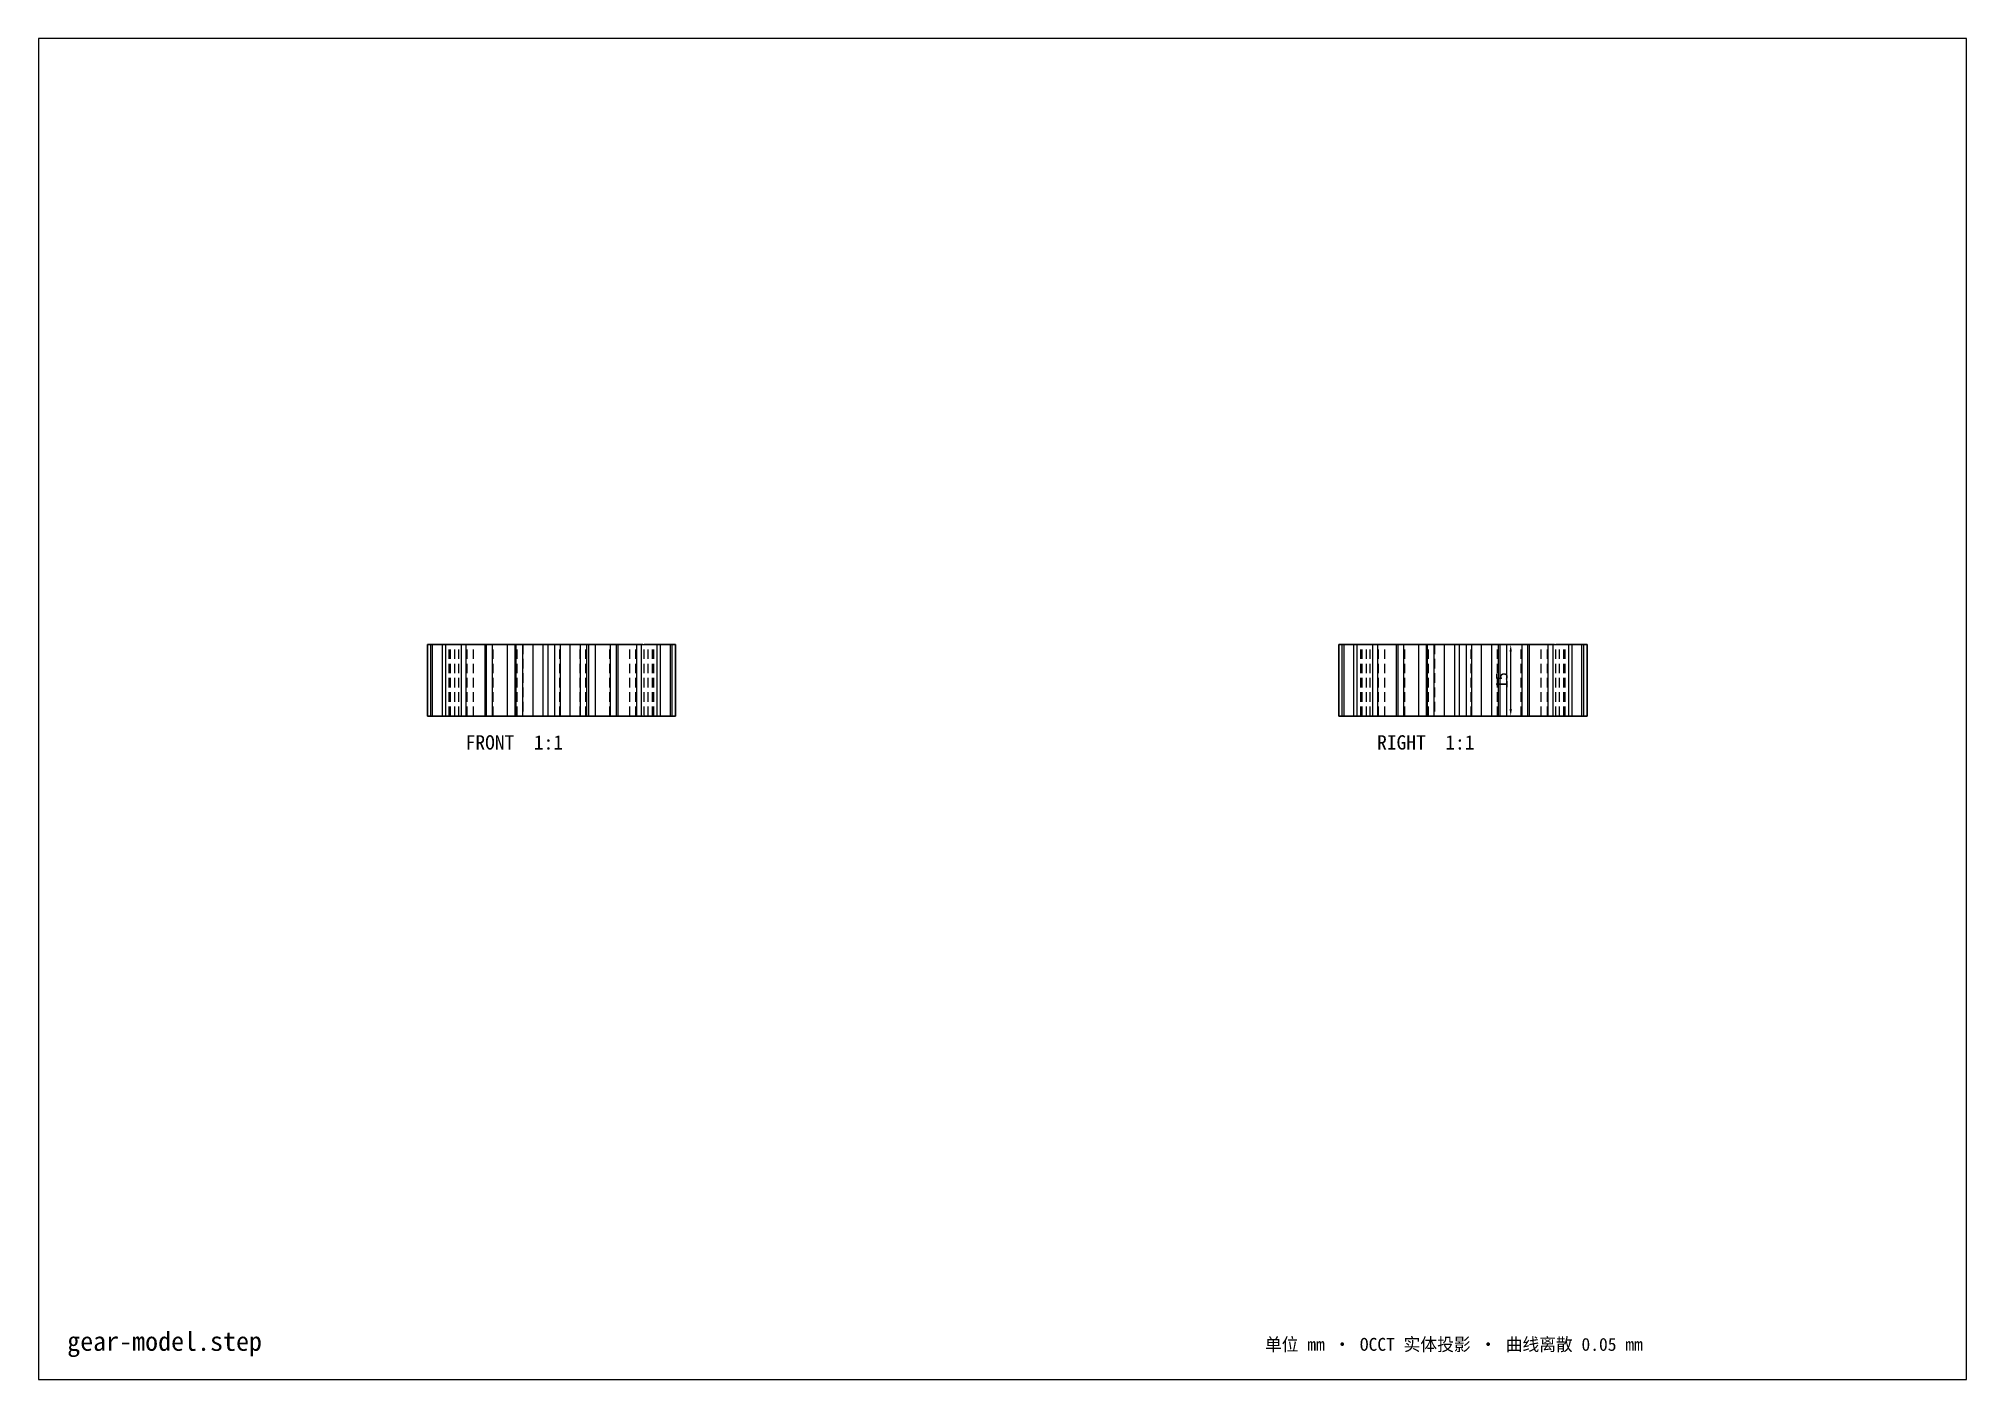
# Model space of a CAD drawing. Header units: millimetres. Extents: x 8 to 412, y 8 to 289.
import ezdxf

# ---------------------------------------------------------------- set-up
doc = ezdxf.new("R2010")
doc.units = ezdxf.units.MM
doc.linetypes.add('CAD_HIDDEN', pattern=[3, 2, -1])
for name, color, linetype in [('DIM', 2, 'CONTINUOUS'), ('HIDDEN', 8, 'CAD_HIDDEN'), ('TEXT', 7, 'CONTINUOUS'), ('VISIBLE', 7, 'CONTINUOUS')]:
    doc.layers.add(name, color=color, linetype=linetype)
doc.dimstyles.get("Standard").update_dxf_attribs({"dimtxt": 2.5, "dimasz": 2.5, "dimexe": 1.25, "dimexo": 0.625, "dimtad": 1, "dimcen": 2.5, "dimazin": 3, "dimtfac": 1, "dimtmove": 0, "dimatfit": 3})

msp = doc.modelspace()

# ---------------------------------------------------------------- texts
at = {"layer": 'TEXT'}
for s, height, p in [('FRONT  1:1', 3, (97.5, 140)), ('RIGHT  1:1', 3, (288.5, 140)), ('gear-model.step', 4, (14, 14)), ('单位 mm · OCCT 实体投影 · 曲线离散 0.05 mm', 2.7, (265, 14))]:
    msp.add_text(s, height=height, dxfattribs=at).set_placement(p)

# ---------------------------------------------------------------- blocks, each defined once
blk = doc.blocks.new('_CLOSEDFILLED')
at = {"color": 0, "linetype": 'BYBLOCK'}
blk.add_solid([(-1, 0.16), (0, 0), (-1, -0.16)], dxfattribs=at)
blk = doc.blocks.new('*D1')
for p, q in [((306.5, 162), (316.5, 162)), ((306.5, 147), (316.5, 147))]:
    blk.add_line(p, q)
at = {"color": 7}
blk.add_line((316.5, 148.5), (316.5, 160.5), dxfattribs=at)
at = {"layer": 'Defpoints'}
for p in [(306.5, 162), (306.5, 147), (316.5, 147)]:
    blk.add_point(p, dxfattribs=at)
at = {"layer": 'DIM', "color": 7, "xscale": 1.5, "yscale": 1.5}
for p, rotation in [((316.5, 162), 90), ((316.5, 147), 270)]:
    blk.add_blockref('_CLOSEDFILLED', p, dxfattribs=dict(at, rotation=rotation))
at = {"layer": 'DIM', "insert": (314.625, 154.5), "char_height": 2.5, "attachment_point": 5, "rotation": 90}
blk.add_mtext('15', dxfattribs=at)

# ---------------------------------------------------------------- dimensions: what is measured, and where the dimension line sits
at = {"layer": 'DIM'}
dim = msp.add_linear_dim(base=(316.5, 147), p1=(306.5, 147), p2=(306.5, 162), angle=90, dimstyle='Standard', override={"dimtxt": 2.5, "dimasz": 1.5, "dimtad": 1, "dimlfac": 1, "dimclrd": 7}, dxfattribs=at)
dim.commit()
dim.dimension.update_dxf_attribs({"geometry": '*D1', "text_midpoint": (314.625, 154.5)})

# ---------------------------------------------------------------- linework, layer by layer
at = {"layer": 'HIDDEN'}
for points in [[(89.51, 162), (89.508, 162), (89.507, 162), (89.506, 162), (89.505, 162), (89.504, 162), (89.503, 162), (89.502, 162), (89.502, 162), (89.501, 162), (89.501, 162), (89.5, 162), (89.5, 162), (89.5, 162), (89.5, 162)], [(93.02, 162), (91.206, 162), (89.51, 162)], [(89.51, 147), (89.51, 162)], [(90.581, 162), (90.552, 162), (90.523, 162), (90.495, 162), (90.467, 162), (90.44, 162), (90.413, 162), (90.386, 162), (90.36, 162), (90.334, 162), (90.308, 162), (90.283, 162), (90.259, 162), (90.234, 162), (90.21, 162)], [(90.21, 162), (91.656, 162), (93.318, 162)], [(90.21, 162), (93.02, 162)], [(93.318, 162), (91.656, 162), (90.21, 162)], [(90.21, 147), (90.21, 162)], [(94.255, 162), (90.581, 162)], [(90.581, 147), (90.581, 162)], [(93.35, 162), (93.296, 162), (93.243, 162), (93.191, 162), (93.138, 162), (93.086, 162), (93.035, 162), (92.983, 162), (92.932, 162), (92.882, 162), (92.832, 162), (92.782, 162), (92.732, 162), (92.683, 162), (92.634, 162)], [(92.634, 162), (93.731, 162), (95.127, 162)], [(92.634, 162), (94.255, 162)], [(95.127, 162), (93.731, 162), (92.634, 162)], [(92.634, 147), (92.634, 162)], [(94.069, 162), (93.02, 162)], [(93.02, 162), (94.069, 162)], [(93.318, 162), (94.353, 162)], [(94.353, 162), (93.318, 162)], [(96.937, 162), (93.35, 162)], [(93.35, 147), (93.35, 162)], [(94.353, 162), (94.325, 162), (94.299, 162), (94.274, 162), (94.25, 162), (94.227, 162), (94.205, 162), (94.184, 162), (94.164, 162), (94.146, 162), (94.128, 162), (94.112, 162), (94.097, 162), (94.082, 162), (94.069, 162)], [(94.069, 162), (94.082, 162), (94.097, 162), (94.112, 162), (94.128, 162), (94.146, 162), (94.164, 162), (94.184, 162), (94.205, 162), (94.227, 162), (94.25, 162), (94.274, 162), (94.299, 162), (94.325, 162), (94.353, 162)], [(94.069, 147), (94.069, 162)], [(94.069, 147), (94.069, 162)], [(95.246, 162), (94.255, 162)], [(94.255, 162), (95.246, 162)], [(94.353, 147), (94.353, 162)], [(94.353, 147), (94.353, 162)], [(95.127, 162), (96.078, 162)], [(96.078, 162), (95.127, 162)], [(96.078, 162), (96.012, 162), (95.947, 162), (95.882, 162), (95.819, 162), (95.757, 162), (95.697, 162), (95.637, 162), (95.578, 162), (95.52, 162), (95.463, 162), (95.407, 162), (95.353, 162), (95.299, 162), (95.246, 162)], [(95.246, 162), (95.299, 162), (95.353, 162), (95.407, 162), (95.463, 162), (95.52, 162), (95.578, 162), (95.637, 162), (95.697, 162), (95.757, 162), (95.819, 162), (95.882, 162), (95.947, 162), (96.012, 162), (96.078, 162)], [(95.246, 147), (95.246, 162)], [(95.246, 147), (95.246, 162)], [(96.078, 147), (96.078, 162)], [(96.078, 147), (96.078, 162)], [(97.628, 162), (97.554, 162), (97.48, 162), (97.407, 162), (97.333, 162), (97.26, 162), (97.188, 162), (97.115, 162), (97.043, 162), (96.971, 162), (96.9, 162), (96.828, 162), (96.757, 162), (96.687, 162), (96.616, 162)], [(96.616, 162), (97.289, 162), (97.746, 162), (98.324, 162)], [(96.616, 162), (96.937, 162)], [(98.324, 162), (97.746, 162), (97.289, 162), (96.616, 162)], [(96.616, 147), (96.616, 162)], [(97.803, 162), (96.937, 162)], [(96.937, 162), (97.803, 162)], [(100.884, 162), (99.355, 162), (97.628, 162)], [(97.628, 147), (97.628, 162)], [(99.126, 162), (99.026, 162), (98.926, 162), (98.828, 162), (98.73, 162), (98.634, 162), (98.538, 162), (98.443, 162), (98.349, 162), (98.256, 162), (98.163, 162), (98.072, 162), (97.982, 162), (97.892, 162), (97.803, 162)], [(97.803, 162), (97.892, 162), (97.982, 162), (98.072, 162), (98.163, 162), (98.256, 162), (98.349, 162), (98.443, 162), (98.538, 162), (98.634, 162), (98.73, 162), (98.828, 162), (98.926, 162), (99.026, 162), (99.126, 162)], [(97.803, 147), (97.803, 162)], [(97.803, 147), (97.803, 162)], [(98.324, 162), (99.126, 162)], [(99.126, 162), (98.324, 162)], [(99.126, 147), (99.126, 162)], [(99.126, 147), (99.126, 162)], [(101.567, 162), (100.884, 162)], [(103.29, 162), (103.163, 162), (103.036, 162), (102.91, 162), (102.784, 162), (102.659, 162), (102.535, 162), (102.412, 162), (102.289, 162), (102.167, 162), (102.045, 162), (101.924, 162), (101.804, 162), (101.685, 162), (101.567, 162)], [(101.567, 147), (101.567, 162)], [(103.125, 162), (103.035, 162), (102.945, 162), (102.856, 162), (102.766, 162), (102.677, 162), (102.589, 162), (102.5, 162), (102.412, 162), (102.323, 162), (102.235, 162), (102.148, 162), (102.06, 162), (101.973, 162), (101.885, 162)], [(101.885, 162), (102.088, 162), (102.321, 162), (102.692, 162)], [(101.885, 162), (101.983, 162), (102.081, 162), (102.179, 162), (102.278, 162), (102.377, 162), (102.477, 162), (102.577, 162), (102.678, 162), (102.779, 162), (102.88, 162), (102.982, 162), (103.084, 162), (103.187, 162), (103.29, 162)], [(102.692, 162), (102.321, 162), (102.088, 162), (101.885, 162)], [(101.885, 147), (101.885, 162)], [(102.692, 162), (103.29, 162)], [(103.29, 162), (102.692, 162)], [(105.828, 162), (105.279, 162), (104.619, 162), (103.125, 162)], [(103.125, 147), (103.125, 162)], [(103.29, 147), (103.29, 162)], [(103.29, 147), (103.29, 162)], [(106.279, 162), (105.828, 162)], [(108.286, 162), (108.14, 162), (107.995, 162), (107.849, 162), (107.704, 162), (107.56, 162), (107.416, 162), (107.272, 162), (107.129, 162), (106.986, 162), (106.844, 162), (106.702, 162), (106.561, 162), (106.42, 162), (106.279, 162)], [(106.279, 147), (106.279, 162)], [(108.082, 162), (107.865, 162), (107.784, 162)], [(107.784, 162), (107.933, 162)], [(107.784, 162), (107.819, 162), (107.855, 162), (107.891, 162), (107.927, 162), (107.963, 162), (107.998, 162), (108.034, 162), (108.07, 162), (108.106, 162), (108.142, 162), (108.178, 162), (108.214, 162), (108.25, 162), (108.286, 162)], [(107.933, 162), (107.784, 162)], [(107.784, 162), (107.784, 147)], [(107.933, 162), (108.286, 162)], [(108.286, 162), (107.933, 162)], [(109.464, 162), (109.365, 162), (109.266, 162), (109.166, 162), (109.067, 162), (108.968, 162), (108.869, 162), (108.771, 162), (108.672, 162), (108.573, 162), (108.475, 162), (108.377, 162), (108.278, 162), (108.18, 162), (108.082, 162)], [(108.082, 147), (108.082, 162)], [(108.286, 147), (108.286, 162)], [(108.286, 147), (108.286, 162)], [(111.43, 162), (111.093, 162), (110.624, 162), (109.464, 162)], [(109.464, 147), (109.464, 162)], [(121.5, 162), (121.35, 162), (120.906, 162), (120.191, 162), (119.241, 162), (118.103, 162), (116.835, 162), (115.5, 162), (114.165, 162), (112.897, 162), (111.759, 162), (110.809, 162), (110.094, 162), (109.65, 162), (109.5, 162)], [(109.5, 162), (109.65, 162), (110.094, 162), (110.809, 162), (111.759, 162), (112.897, 162), (114.165, 162), (115.5, 162), (116.835, 162), (118.103, 162), (119.241, 162), (120.191, 162), (120.906, 162), (121.35, 162), (121.5, 162)], [(109.5, 162), (109.5, 147)], [(111.62, 162), (111.43, 162)], [(113.774, 162), (113.62, 162), (113.465, 162), (113.31, 162), (113.156, 162), (113.002, 162), (112.848, 162), (112.694, 162), (112.54, 162), (112.386, 162), (112.233, 162), (112.079, 162), (111.926, 162), (111.773, 162), (111.62, 162)], [(111.62, 147), (111.62, 162)], [(114.785, 162), (114.051, 162), (113.804, 162), (113.688, 162)], [(113.688, 162), (113.69, 162)], [(113.688, 162), (113.694, 162), (113.7, 162), (113.706, 162), (113.712, 162), (113.719, 162), (113.725, 162), (113.731, 162), (113.737, 162), (113.743, 162), (113.75, 162), (113.756, 162), (113.762, 162), (113.768, 162), (113.774, 162)], [(113.688, 162), (113.688, 147)], [(113.69, 162), (113.774, 162)], [(113.774, 162), (113.69, 162)], [(113.774, 147), (113.774, 162)], [(113.774, 147), (113.774, 162)], [(116.215, 162), (116.113, 162), (116.011, 162), (115.909, 162), (115.807, 162), (115.704, 162), (115.602, 162), (115.5, 162), (115.398, 162), (115.296, 162), (115.193, 162), (115.091, 162), (114.989, 162), (114.887, 162), (114.785, 162)], [(114.785, 147), (114.785, 162)], [(117.312, 162), (117.196, 162), (116.949, 162), (116.215, 162)], [(116.215, 147), (116.215, 162)], [(119.38, 162), (119.227, 162), (119.074, 162), (118.921, 162), (118.767, 162), (118.614, 162), (118.46, 162), (118.306, 162), (118.152, 162), (117.998, 162), (117.844, 162), (117.69, 162), (117.535, 162), (117.38, 162), (117.226, 162)], [(117.226, 162), (117.31, 162)], [(117.31, 162), (117.226, 162)], [(117.226, 162), (117.232, 162), (117.238, 162), (117.244, 162), (117.25, 162), (117.257, 162), (117.263, 162), (117.269, 162), (117.275, 162), (117.281, 162), (117.288, 162), (117.294, 162), (117.3, 162), (117.306, 162), (117.312, 162)], [(117.226, 147), (117.226, 162)], [(117.226, 147), (117.226, 162)], [(117.31, 162), (117.312, 162)], [(117.312, 162), (117.31, 162)], [(117.312, 162), (117.312, 147)], [(119.57, 162), (119.38, 162)], [(119.38, 147), (119.38, 162)], [(121.536, 162), (120.376, 162), (119.907, 162), (119.57, 162)], [(121.5, 147), (121.5, 162)], [(122.918, 162), (122.82, 162), (122.722, 162), (122.623, 162), (122.525, 162), (122.427, 162), (122.328, 162), (122.229, 162), (122.131, 162), (122.032, 162), (121.933, 162), (121.834, 162), (121.734, 162), (121.635, 162), (121.536, 162)], [(121.536, 147), (121.536, 162)], [(124.721, 162), (124.58, 162), (124.439, 162), (124.298, 162), (124.156, 162), (124.014, 162), (123.871, 162), (123.728, 162), (123.584, 162), (123.44, 162), (123.296, 162), (123.151, 162), (123.005, 162), (122.86, 162), (122.714, 162)], [(122.714, 162), (123.067, 162)], [(123.067, 162), (122.714, 162)], [(122.714, 162), (122.75, 162), (122.786, 162), (122.822, 162), (122.858, 162), (122.894, 162), (122.93, 162), (122.966, 162), (123.002, 162), (123.037, 162), (123.073, 162), (123.109, 162), (123.145, 162), (123.181, 162), (123.216, 162)], [(122.714, 147), (122.714, 162)], [(122.714, 147), (122.714, 162)], [(123.216, 162), (123.135, 162), (122.918, 162)], [(122.918, 147), (122.918, 162)], [(123.067, 162), (123.216, 162)], [(123.216, 162), (123.067, 162)], [(123.216, 162), (123.216, 147)], [(125.172, 162), (124.721, 162)], [(124.721, 147), (124.721, 162)], [(127.875, 162), (126.381, 162), (125.721, 162), (125.172, 162)], [(129.433, 162), (129.315, 162), (129.196, 162), (129.076, 162), (128.955, 162), (128.833, 162), (128.711, 162), (128.588, 162), (128.465, 162), (128.341, 162), (128.216, 162), (128.09, 162), (127.964, 162), (127.837, 162), (127.71, 162)], [(127.71, 162), (128.308, 162)], [(128.308, 162), (127.71, 162)], [(127.71, 162), (127.813, 162), (127.916, 162), (128.018, 162), (128.12, 162), (128.221, 162), (128.322, 162), (128.423, 162), (128.523, 162), (128.623, 162), (128.722, 162), (128.821, 162), (128.919, 162), (129.017, 162), (129.115, 162)], [(127.71, 147), (127.71, 162)], [(127.71, 147), (127.71, 162)], [(129.115, 162), (129.027, 162), (128.94, 162), (128.852, 162), (128.765, 162), (128.677, 162), (128.588, 162), (128.5, 162), (128.411, 162), (128.323, 162), (128.234, 162), (128.144, 162), (128.055, 162), (127.965, 162), (127.875, 162)], [(127.875, 147), (127.875, 162)], [(128.308, 162), (128.679, 162), (128.912, 162), (129.115, 162)], [(129.115, 162), (128.912, 162), (128.679, 162), (128.308, 162)], [(129.115, 147), (129.115, 162)], [(130.116, 162), (129.433, 162)], [(129.433, 147), (129.433, 162)], [(133.372, 162), (131.645, 162), (130.116, 162)], [(133.197, 162), (133.108, 162), (133.018, 162), (132.928, 162), (132.837, 162), (132.744, 162), (132.651, 162), (132.557, 162), (132.462, 162), (132.366, 162), (132.27, 162), (132.172, 162), (132.074, 162), (131.974, 162), (131.874, 162)], [(131.874, 162), (132.676, 162)], [(132.676, 162), (131.874, 162)], [(131.874, 162), (131.974, 162), (132.074, 162), (132.172, 162), (132.27, 162), (132.366, 162), (132.462, 162), (132.557, 162), (132.651, 162), (132.744, 162), (132.837, 162), (132.928, 162), (133.018, 162), (133.108, 162), (133.197, 162)], [(131.874, 147), (131.874, 162)], [(131.874, 147), (131.874, 162)], [(132.676, 162), (133.254, 162), (133.711, 162), (134.384, 162)], [(134.384, 162), (133.711, 162), (133.254, 162), (132.676, 162)], [(134.063, 162), (133.197, 162)], [(133.197, 162), (134.063, 162)], [(133.197, 147), (133.197, 162)], [(133.197, 147), (133.197, 162)], [(134.384, 162), (134.313, 162), (134.243, 162), (134.172, 162), (134.1, 162), (134.029, 162), (133.957, 162), (133.885, 162), (133.812, 162), (133.74, 162), (133.667, 162), (133.593, 162), (133.52, 162), (133.446, 162), (133.372, 162)], [(133.372, 147), (133.372, 162)], [(137.65, 162), (134.063, 162)], [(134.063, 162), (134.384, 162)], [(134.384, 147), (134.384, 162)], [(135.754, 162), (135.701, 162), (135.647, 162), (135.593, 162), (135.537, 162), (135.48, 162), (135.422, 162), (135.363, 162), (135.303, 162), (135.243, 162), (135.181, 162), (135.118, 162), (135.053, 162), (134.988, 162), (134.922, 162)], [(134.922, 162), (135.873, 162)], [(135.873, 162), (134.922, 162)], [(134.922, 162), (134.988, 162), (135.053, 162), (135.118, 162), (135.181, 162), (135.243, 162), (135.303, 162), (135.363, 162), (135.422, 162), (135.48, 162), (135.537, 162), (135.593, 162), (135.647, 162), (135.701, 162), (135.754, 162)], [(134.922, 147), (134.922, 162)], [(134.922, 147), (134.922, 162)], [(136.745, 162), (135.754, 162)], [(135.754, 162), (136.745, 162)], [(135.754, 147), (135.754, 162)], [(135.754, 147), (135.754, 162)], [(135.873, 162), (137.269, 162), (138.366, 162)], [(138.366, 162), (137.269, 162), (135.873, 162)], [(136.647, 162), (136.675, 162), (136.701, 162), (136.726, 162), (136.75, 162), (136.773, 162), (136.795, 162), (136.816, 162), (136.836, 162), (136.854, 162), (136.872, 162), (136.888, 162), (136.903, 162), (136.918, 162), (136.931, 162)], [(136.647, 147), (136.647, 162)], [(136.931, 162), (136.918, 162), (136.903, 162), (136.888, 162), (136.872, 162), (136.854, 162), (136.836, 162), (136.816, 162), (136.795, 162), (136.773, 162), (136.75, 162), (136.726, 162), (136.701, 162), (136.675, 162), (136.647, 162)], [(136.647, 162), (137.682, 162)], [(137.682, 162), (136.647, 162)], [(136.647, 147), (136.647, 162)], [(140.419, 162), (136.745, 162)], [(136.745, 162), (138.366, 162)], [(136.931, 147), (136.931, 162)], [(136.931, 162), (137.98, 162)], [(137.98, 162), (136.931, 162)], [(136.931, 147), (136.931, 162)], [(138.366, 162), (138.317, 162), (138.268, 162), (138.218, 162), (138.168, 162), (138.118, 162), (138.068, 162), (138.017, 162), (137.965, 162), (137.914, 162), (137.862, 162), (137.809, 162), (137.757, 162), (137.704, 162), (137.65, 162)], [(137.65, 147), (137.65, 162)], [(137.682, 162), (139.344, 162), (140.79, 162)], [(140.79, 162), (139.344, 162), (137.682, 162)], [(137.98, 162), (140.79, 162)], [(141.49, 162), (139.794, 162), (137.98, 162)], [(138.366, 147), (138.366, 162)], [(140.79, 162), (140.766, 162), (140.741, 162), (140.717, 162), (140.692, 162), (140.666, 162), (140.64, 162), (140.614, 162), (140.587, 162), (140.56, 162), (140.533, 162), (140.505, 162), (140.477, 162), (140.448, 162), (140.419, 162)], [(140.419, 147), (140.419, 162)], [(140.79, 147), (140.79, 162)], [(141.5, 162), (141.5, 162), (141.5, 162), (141.5, 162), (141.499, 162), (141.499, 162), (141.498, 162), (141.498, 162), (141.497, 162), (141.496, 162), (141.495, 162), (141.494, 162), (141.493, 162), (141.492, 162), (141.49, 162)], [(141.49, 147), (141.49, 162)], [(280.51, 162), (280.508, 162), (280.507, 162), (280.506, 162), (280.505, 162), (280.504, 162), (280.503, 162), (280.502, 162), (280.502, 162), (280.501, 162), (280.501, 162), (280.5, 162), (280.5, 162), (280.5, 162), (280.5, 162)], [(284.02, 162), (282.206, 162), (280.51, 162)], [(280.51, 147), (280.51, 162)], [(281.581, 162), (281.552, 162), (281.523, 162), (281.495, 162), (281.467, 162), (281.44, 162), (281.413, 162), (281.386, 162), (281.36, 162), (281.334, 162), (281.308, 162), (281.283, 162), (281.259, 162), (281.234, 162), (281.21, 162)], [(281.21, 162), (282.656, 162), (284.318, 162)], [(281.21, 162), (284.02, 162)], [(284.318, 162), (282.656, 162), (281.21, 162)], [(281.21, 147), (281.21, 162)], [(285.255, 162), (281.581, 162)], [(281.581, 147), (281.581, 162)], [(284.35, 162), (284.296, 162), (284.243, 162), (284.191, 162), (284.138, 162), (284.086, 162), (284.035, 162), (283.983, 162), (283.932, 162), (283.882, 162), (283.832, 162), (283.782, 162), (283.732, 162), (283.683, 162), (283.634, 162)], [(283.634, 162), (284.731, 162), (286.127, 162)], [(283.634, 162), (285.255, 162)], [(286.127, 162), (284.731, 162), (283.634, 162)], [(283.634, 147), (283.634, 162)], [(285.069, 162), (284.02, 162)], [(284.02, 162), (285.069, 162)], [(284.318, 162), (285.353, 162)], [(285.353, 162), (284.318, 162)], [(287.937, 162), (284.35, 162)], [(284.35, 147), (284.35, 162)], [(285.353, 162), (285.325, 162), (285.299, 162), (285.274, 162), (285.25, 162), (285.227, 162), (285.205, 162), (285.184, 162), (285.164, 162), (285.146, 162), (285.128, 162), (285.112, 162), (285.097, 162), (285.082, 162), (285.069, 162)], [(285.069, 162), (285.082, 162), (285.097, 162), (285.112, 162), (285.128, 162), (285.146, 162), (285.164, 162), (285.184, 162), (285.205, 162), (285.227, 162), (285.25, 162), (285.274, 162), (285.299, 162), (285.325, 162), (285.353, 162)], [(285.069, 147), (285.069, 162)], [(285.069, 147), (285.069, 162)], [(286.246, 162), (285.255, 162)], [(285.255, 162), (286.246, 162)], [(285.353, 147), (285.353, 162)], [(285.353, 147), (285.353, 162)], [(286.127, 162), (287.078, 162)], [(287.078, 162), (286.127, 162)], [(287.078, 162), (287.012, 162), (286.947, 162), (286.882, 162), (286.819, 162), (286.757, 162), (286.697, 162), (286.637, 162), (286.578, 162), (286.52, 162), (286.463, 162), (286.407, 162), (286.353, 162), (286.299, 162), (286.246, 162)], [(286.246, 162), (286.299, 162), (286.353, 162), (286.407, 162), (286.463, 162), (286.52, 162), (286.578, 162), (286.637, 162), (286.697, 162), (286.757, 162), (286.819, 162), (286.882, 162), (286.947, 162), (287.012, 162), (287.078, 162)], [(286.246, 147), (286.246, 162)], [(286.246, 147), (286.246, 162)], [(287.078, 147), (287.078, 162)], [(287.078, 147), (287.078, 162)], [(288.628, 162), (288.554, 162), (288.48, 162), (288.407, 162), (288.333, 162), (288.26, 162), (288.188, 162), (288.115, 162), (288.043, 162), (287.971, 162), (287.9, 162), (287.828, 162), (287.757, 162), (287.687, 162), (287.616, 162)], [(287.616, 162), (288.289, 162), (288.746, 162), (289.324, 162)], [(287.616, 162), (287.937, 162)], [(289.324, 162), (288.746, 162), (288.289, 162), (287.616, 162)], [(287.616, 147), (287.616, 162)], [(288.803, 162), (287.937, 162)], [(287.937, 162), (288.803, 162)], [(291.884, 162), (290.355, 162), (288.628, 162)], [(288.628, 147), (288.628, 162)], [(290.126, 162), (290.026, 162), (289.926, 162), (289.828, 162), (289.73, 162), (289.634, 162), (289.538, 162), (289.443, 162), (289.349, 162), (289.256, 162), (289.163, 162), (289.072, 162), (288.982, 162), (288.892, 162), (288.803, 162)], [(288.803, 162), (288.892, 162), (288.982, 162), (289.072, 162), (289.163, 162), (289.256, 162), (289.349, 162), (289.443, 162), (289.538, 162), (289.634, 162), (289.73, 162), (289.828, 162), (289.926, 162), (290.026, 162), (290.126, 162)], [(288.803, 147), (288.803, 162)], [(288.803, 147), (288.803, 162)], [(289.324, 162), (290.126, 162)], [(290.126, 162), (289.324, 162)], [(290.126, 147), (290.126, 162)], [(290.126, 147), (290.126, 162)], [(292.567, 162), (291.884, 162)], [(294.29, 162), (294.163, 162), (294.036, 162), (293.91, 162), (293.784, 162), (293.659, 162), (293.535, 162), (293.412, 162), (293.289, 162), (293.167, 162), (293.045, 162), (292.924, 162), (292.804, 162), (292.685, 162), (292.567, 162)], [(292.567, 147), (292.567, 162)], [(294.125, 162), (294.035, 162), (293.945, 162), (293.856, 162), (293.766, 162), (293.677, 162), (293.589, 162), (293.5, 162), (293.412, 162), (293.323, 162), (293.235, 162), (293.148, 162), (293.06, 162), (292.973, 162), (292.885, 162)], [(292.885, 162), (293.088, 162), (293.321, 162), (293.692, 162)], [(292.885, 162), (292.983, 162), (293.081, 162), (293.179, 162), (293.278, 162), (293.377, 162), (293.477, 162), (293.577, 162), (293.678, 162), (293.779, 162), (293.88, 162), (293.982, 162), (294.084, 162), (294.187, 162), (294.29, 162)], [(293.692, 162), (293.321, 162), (293.088, 162), (292.885, 162)], [(292.885, 147), (292.885, 162)], [(293.692, 162), (294.29, 162)], [(294.29, 162), (293.692, 162)], [(296.828, 162), (296.279, 162), (295.619, 162), (294.125, 162)], [(294.125, 147), (294.125, 162)], [(294.29, 147), (294.29, 162)], [(294.29, 147), (294.29, 162)], [(297.279, 162), (296.828, 162)], [(299.286, 162), (299.14, 162), (298.995, 162), (298.849, 162), (298.704, 162), (298.56, 162), (298.416, 162), (298.272, 162), (298.129, 162), (297.986, 162), (297.844, 162), (297.702, 162), (297.561, 162), (297.42, 162), (297.279, 162)], [(297.279, 147), (297.279, 162)], [(299.082, 162), (298.865, 162), (298.784, 162)], [(298.784, 162), (298.933, 162)], [(298.784, 162), (298.819, 162), (298.855, 162), (298.891, 162), (298.927, 162), (298.963, 162), (298.998, 162), (299.034, 162), (299.07, 162), (299.106, 162), (299.142, 162), (299.178, 162), (299.214, 162), (299.25, 162), (299.286, 162)], [(298.933, 162), (298.784, 162)], [(298.784, 162), (298.784, 147)], [(298.933, 162), (299.286, 162)], [(299.286, 162), (298.933, 162)], [(300.464, 162), (300.365, 162), (300.266, 162), (300.166, 162), (300.067, 162), (299.968, 162), (299.869, 162), (299.771, 162), (299.672, 162), (299.573, 162), (299.475, 162), (299.377, 162), (299.278, 162), (299.18, 162), (299.082, 162)], [(299.082, 147), (299.082, 162)], [(299.286, 147), (299.286, 162)], [(299.286, 147), (299.286, 162)], [(302.43, 162), (302.093, 162), (301.624, 162), (300.464, 162)], [(300.464, 147), (300.464, 162)], [(312.5, 162), (312.35, 162), (311.906, 162), (311.191, 162), (310.241, 162), (309.103, 162), (307.835, 162), (306.5, 162), (305.165, 162), (303.897, 162), (302.759, 162), (301.809, 162), (301.094, 162), (300.65, 162), (300.5, 162)], [(300.5, 162), (300.538, 162), (300.65, 162), (300.837, 162), (301.094, 162), (301.42, 162), (301.809, 162), (302.257, 162), (302.759, 162), (303.308, 162), (303.897, 162), (304.518, 162), (305.165, 162), (305.828, 162), (306.5, 162)], [(300.5, 162), (300.5, 147)], [(302.62, 162), (302.43, 162)], [(304.774, 162), (304.62, 162), (304.465, 162), (304.31, 162), (304.156, 162), (304.002, 162), (303.848, 162), (303.694, 162), (303.54, 162), (303.386, 162), (303.233, 162), (303.079, 162), (302.926, 162), (302.773, 162), (302.62, 162)], [(302.62, 147), (302.62, 162)], [(304.688, 162), (304.694, 162), (304.7, 162), (304.706, 162), (304.712, 162), (304.719, 162), (304.725, 162), (304.731, 162), (304.737, 162), (304.743, 162), (304.75, 162), (304.756, 162), (304.762, 162), (304.768, 162), (304.774, 162)], [(305.785, 162), (305.051, 162), (304.804, 162), (304.688, 162)], [(304.688, 162), (304.69, 162)], [(304.688, 162), (304.688, 147)], [(304.774, 162), (304.69, 162)], [(304.69, 162), (304.774, 162)], [(304.774, 147), (304.774, 162)], [(304.774, 147), (304.774, 162)], [(307.215, 162), (307.113, 162), (307.011, 162), (306.909, 162), (306.807, 162), (306.704, 162), (306.602, 162), (306.5, 162), (306.398, 162), (306.296, 162), (306.193, 162), (306.091, 162), (305.989, 162), (305.887, 162), (305.785, 162)], [(305.785, 147), (305.785, 162)], [(306.5, 162), (307.172, 162), (307.835, 162), (308.482, 162), (309.103, 162), (309.692, 162), (310.241, 162), (310.743, 162), (311.191, 162), (311.58, 162), (311.906, 162), (312.163, 162), (312.35, 162), (312.462, 162), (312.5, 162)], [(308.312, 162), (308.196, 162), (307.949, 162), (307.215, 162)], [(307.215, 147), (307.215, 162)], [(308.31, 162), (308.226, 162)], [(308.226, 162), (308.232, 162), (308.238, 162), (308.244, 162), (308.25, 162), (308.257, 162), (308.263, 162), (308.269, 162), (308.275, 162), (308.281, 162), (308.288, 162), (308.294, 162), (308.3, 162), (308.306, 162), (308.312, 162)], [(310.38, 162), (310.227, 162), (310.074, 162), (309.921, 162), (309.767, 162), (309.614, 162), (309.46, 162), (309.306, 162), (309.152, 162), (308.998, 162), (308.844, 162), (308.69, 162), (308.535, 162), (308.38, 162), (308.226, 162)], [(308.226, 162), (308.31, 162)], [(308.226, 147), (308.226, 162)], [(308.226, 147), (308.226, 162)], [(308.312, 162), (308.31, 162)], [(308.31, 162), (308.312, 162)], [(308.312, 162), (308.312, 147)], [(310.57, 162), (310.38, 162)], [(310.38, 147), (310.38, 162)], [(312.536, 162), (311.376, 162), (310.907, 162), (310.57, 162)], [(312.5, 162), (312.5, 147)], [(313.918, 162), (313.82, 162), (313.722, 162), (313.623, 162), (313.525, 162), (313.427, 162), (313.328, 162), (313.229, 162), (313.131, 162), (313.032, 162), (312.933, 162), (312.834, 162), (312.734, 162), (312.635, 162), (312.536, 162)], [(312.536, 147), (312.536, 162)], [(314.067, 162), (313.714, 162)], [(313.714, 162), (313.75, 162), (313.786, 162), (313.822, 162), (313.858, 162), (313.894, 162), (313.93, 162), (313.966, 162), (314.002, 162), (314.037, 162), (314.073, 162), (314.109, 162), (314.145, 162), (314.181, 162), (314.216, 162)], [(315.721, 162), (315.58, 162), (315.439, 162), (315.298, 162), (315.156, 162), (315.014, 162), (314.871, 162), (314.728, 162), (314.584, 162), (314.44, 162), (314.296, 162), (314.151, 162), (314.005, 162), (313.86, 162), (313.714, 162)], [(313.714, 162), (314.067, 162)], [(313.714, 147), (313.714, 162)], [(313.714, 147), (313.714, 162)], [(314.216, 162), (314.135, 162), (313.918, 162)], [(313.918, 147), (313.918, 162)], [(314.216, 162), (314.067, 162)], [(314.067, 162), (314.216, 162)], [(314.216, 162), (314.216, 147)], [(316.172, 162), (315.721, 162)], [(315.721, 147), (315.721, 162)], [(318.875, 162), (317.381, 162), (316.721, 162), (316.172, 162)], [(319.308, 162), (318.71, 162)], [(318.71, 162), (318.813, 162), (318.916, 162), (319.018, 162), (319.12, 162), (319.221, 162), (319.322, 162), (319.423, 162), (319.523, 162), (319.623, 162), (319.722, 162), (319.821, 162), (319.919, 162), (320.017, 162), (320.115, 162)], [(320.433, 162), (320.315, 162), (320.196, 162), (320.076, 162), (319.955, 162), (319.833, 162), (319.711, 162), (319.588, 162), (319.465, 162), (319.341, 162), (319.216, 162), (319.09, 162), (318.964, 162), (318.837, 162), (318.71, 162)], [(318.71, 162), (319.308, 162)], [(318.71, 147), (318.71, 162)], [(318.71, 147), (318.71, 162)], [(320.115, 162), (320.027, 162), (319.94, 162), (319.852, 162), (319.765, 162), (319.677, 162), (319.588, 162), (319.5, 162), (319.411, 162), (319.323, 162), (319.234, 162), (319.144, 162), (319.055, 162), (318.965, 162), (318.875, 162)], [(318.875, 147), (318.875, 162)], [(320.115, 162), (319.912, 162), (319.679, 162), (319.308, 162)], [(319.308, 162), (319.679, 162), (319.912, 162), (320.115, 162)], [(320.115, 147), (320.115, 162)], [(321.116, 162), (320.433, 162)], [(320.433, 147), (320.433, 162)], [(324.372, 162), (322.645, 162), (321.116, 162)], [(323.676, 162), (322.874, 162)], [(322.874, 162), (322.974, 162), (323.074, 162), (323.172, 162), (323.27, 162), (323.366, 162), (323.462, 162), (323.557, 162), (323.651, 162), (323.744, 162), (323.837, 162), (323.928, 162), (324.018, 162), (324.108, 162), (324.197, 162)], [(324.197, 162), (324.108, 162), (324.018, 162), (323.928, 162), (323.837, 162), (323.744, 162), (323.651, 162), (323.557, 162), (323.462, 162), (323.366, 162), (323.27, 162), (323.172, 162), (323.074, 162), (322.974, 162), (322.874, 162)], [(322.874, 162), (323.676, 162)], [(322.874, 147), (322.874, 162)], [(322.874, 147), (322.874, 162)], [(325.384, 162), (324.711, 162), (324.254, 162), (323.676, 162)], [(323.676, 162), (324.254, 162), (324.711, 162), (325.384, 162)], [(324.197, 162), (325.063, 162)], [(325.063, 162), (324.197, 162)], [(324.197, 147), (324.197, 162)], [(324.197, 147), (324.197, 162)], [(325.384, 162), (325.313, 162), (325.243, 162), (325.172, 162), (325.1, 162), (325.029, 162), (324.957, 162), (324.885, 162), (324.812, 162), (324.74, 162), (324.667, 162), (324.593, 162), (324.52, 162), (324.446, 162), (324.372, 162)], [(324.372, 147), (324.372, 162)], [(325.063, 162), (325.384, 162)], [(328.65, 162), (325.063, 162)], [(325.384, 147), (325.384, 162)], [(326.873, 162), (325.922, 162)], [(325.922, 162), (325.988, 162), (326.053, 162), (326.118, 162), (326.181, 162), (326.243, 162), (326.303, 162), (326.363, 162), (326.422, 162), (326.48, 162), (326.537, 162), (326.593, 162), (326.647, 162), (326.701, 162), (326.754, 162)], [(326.754, 162), (326.701, 162), (326.647, 162), (326.593, 162), (326.537, 162), (326.48, 162), (326.422, 162), (326.363, 162), (326.303, 162), (326.243, 162), (326.181, 162), (326.118, 162), (326.053, 162), (325.988, 162), (325.922, 162)], [(325.922, 162), (326.873, 162)], [(325.922, 147), (325.922, 162)], [(325.922, 147), (325.922, 162)], [(326.754, 162), (327.745, 162)], [(327.745, 162), (326.754, 162)], [(326.754, 147), (326.754, 162)], [(326.754, 147), (326.754, 162)], [(329.366, 162), (328.269, 162), (326.873, 162)], [(326.873, 162), (328.269, 162), (329.366, 162)], [(328.682, 162), (327.647, 162)], [(327.647, 162), (327.675, 162), (327.701, 162), (327.726, 162), (327.75, 162), (327.773, 162), (327.795, 162), (327.816, 162), (327.836, 162), (327.854, 162), (327.872, 162), (327.888, 162), (327.903, 162), (327.918, 162), (327.931, 162)], [(327.931, 162), (327.918, 162), (327.903, 162), (327.888, 162), (327.872, 162), (327.854, 162), (327.836, 162), (327.816, 162), (327.795, 162), (327.773, 162), (327.75, 162), (327.726, 162), (327.701, 162), (327.675, 162), (327.647, 162)], [(327.647, 162), (328.682, 162)], [(327.647, 147), (327.647, 162)], [(327.647, 147), (327.647, 162)], [(327.745, 162), (329.366, 162)], [(331.419, 162), (327.745, 162)], [(327.931, 162), (328.98, 162)], [(328.98, 162), (327.931, 162)], [(327.931, 147), (327.931, 162)], [(327.931, 147), (327.931, 162)], [(329.366, 162), (329.317, 162), (329.268, 162), (329.218, 162), (329.168, 162), (329.118, 162), (329.068, 162), (329.017, 162), (328.965, 162), (328.914, 162), (328.862, 162), (328.809, 162), (328.757, 162), (328.704, 162), (328.65, 162)], [(328.65, 147), (328.65, 162)], [(331.79, 162), (330.344, 162), (328.682, 162)], [(328.682, 162), (330.344, 162), (331.79, 162)], [(328.98, 162), (331.79, 162)], [(332.49, 162), (330.794, 162), (328.98, 162)], [(329.366, 147), (329.366, 162)], [(331.79, 162), (331.766, 162), (331.741, 162), (331.717, 162), (331.692, 162), (331.666, 162), (331.64, 162), (331.614, 162), (331.587, 162), (331.56, 162), (331.533, 162), (331.505, 162), (331.477, 162), (331.448, 162), (331.419, 162)], [(331.419, 147), (331.419, 162)], [(331.79, 147), (331.79, 162)], [(332.5, 162), (332.5, 162), (332.5, 162), (332.5, 162), (332.499, 162), (332.499, 162), (332.498, 162), (332.498, 162), (332.497, 162), (332.496, 162), (332.495, 162), (332.494, 162), (332.493, 162), (332.492, 162), (332.49, 162)], [(332.49, 147), (332.49, 162)], [(89.51, 147), (89.508, 147), (89.507, 147), (89.506, 147), (89.505, 147), (89.504, 147), (89.503, 147), (89.502, 147), (89.502, 147), (89.501, 147), (89.501, 147), (89.5, 147), (89.5, 147), (89.5, 147), (89.5, 147)], [(93.02, 147), (91.206, 147), (89.51, 147)], [(90.581, 147), (90.552, 147), (90.523, 147), (90.495, 147), (90.467, 147), (90.44, 147), (90.413, 147), (90.386, 147), (90.36, 147), (90.334, 147), (90.308, 147), (90.283, 147), (90.259, 147), (90.234, 147), (90.21, 147)], [(90.21, 147), (91.656, 147), (93.318, 147)], [(90.21, 147), (93.02, 147)], [(93.318, 147), (91.656, 147), (90.21, 147)], [(94.255, 147), (90.581, 147)], [(93.35, 147), (93.296, 147), (93.243, 147), (93.191, 147), (93.138, 147), (93.086, 147), (93.035, 147), (92.983, 147), (92.932, 147), (92.882, 147), (92.832, 147), (92.782, 147), (92.732, 147), (92.683, 147), (92.634, 147)], [(92.634, 147), (93.731, 147), (95.127, 147)], [(92.634, 147), (94.255, 147)], [(95.127, 147), (93.731, 147), (92.634, 147)], [(94.069, 147), (93.02, 147)], [(93.02, 147), (94.069, 147)], [(93.318, 147), (94.353, 147)], [(94.353, 147), (93.318, 147)], [(96.937, 147), (93.35, 147)], [(94.353, 147), (94.325, 147), (94.299, 147), (94.274, 147), (94.25, 147), (94.227, 147), (94.205, 147), (94.184, 147), (94.164, 147), (94.146, 147), (94.128, 147), (94.112, 147), (94.097, 147), (94.082, 147), (94.069, 147)], [(94.069, 147), (94.082, 147), (94.097, 147), (94.112, 147), (94.128, 147), (94.146, 147), (94.164, 147), (94.184, 147), (94.205, 147), (94.227, 147), (94.25, 147), (94.274, 147), (94.299, 147), (94.325, 147), (94.353, 147)], [(95.246, 147), (94.255, 147)], [(94.255, 147), (95.246, 147)], [(95.127, 147), (96.078, 147)], [(96.078, 147), (95.127, 147)], [(96.078, 147), (96.012, 147), (95.947, 147), (95.882, 147), (95.819, 147), (95.757, 147), (95.697, 147), (95.637, 147), (95.578, 147), (95.52, 147), (95.463, 147), (95.407, 147), (95.353, 147), (95.299, 147), (95.246, 147)], [(95.246, 147), (95.299, 147), (95.353, 147), (95.407, 147), (95.463, 147), (95.52, 147), (95.578, 147), (95.637, 147), (95.697, 147), (95.757, 147), (95.819, 147), (95.882, 147), (95.947, 147), (96.012, 147), (96.078, 147)], [(97.628, 147), (97.554, 147), (97.48, 147), (97.407, 147), (97.333, 147), (97.26, 147), (97.188, 147), (97.115, 147), (97.043, 147), (96.971, 147), (96.9, 147), (96.828, 147), (96.757, 147), (96.687, 147), (96.616, 147)], [(96.616, 147), (97.289, 147), (97.746, 147), (98.324, 147)], [(96.616, 147), (96.937, 147)], [(98.324, 147), (97.746, 147), (97.289, 147), (96.616, 147)], [(97.803, 147), (96.937, 147)], [(96.937, 147), (97.803, 147)], [(100.884, 147), (99.355, 147), (97.628, 147)], [(99.126, 147), (99.026, 147), (98.926, 147), (98.828, 147), (98.73, 147), (98.634, 147), (98.538, 147), (98.443, 147), (98.349, 147), (98.256, 147), (98.163, 147), (98.072, 147), (97.982, 147), (97.892, 147), (97.803, 147)], [(97.803, 147), (97.892, 147), (97.982, 147), (98.072, 147), (98.163, 147), (98.256, 147), (98.349, 147), (98.443, 147), (98.538, 147), (98.634, 147), (98.73, 147), (98.828, 147), (98.926, 147), (99.026, 147), (99.126, 147)], [(98.324, 147), (99.126, 147)], [(99.126, 147), (98.324, 147)], [(101.567, 147), (100.884, 147)], [(103.29, 147), (103.163, 147), (103.036, 147), (102.91, 147), (102.784, 147), (102.659, 147), (102.535, 147), (102.412, 147), (102.289, 147), (102.167, 147), (102.045, 147), (101.924, 147), (101.804, 147), (101.685, 147), (101.567, 147)], [(103.125, 147), (103.035, 147), (102.945, 147), (102.856, 147), (102.766, 147), (102.677, 147), (102.589, 147), (102.5, 147), (102.412, 147), (102.323, 147), (102.235, 147), (102.148, 147), (102.06, 147), (101.973, 147), (101.885, 147)], [(101.885, 147), (102.088, 147), (102.321, 147), (102.692, 147)], [(101.885, 147), (101.983, 147), (102.081, 147), (102.179, 147), (102.278, 147), (102.377, 147), (102.477, 147), (102.577, 147), (102.678, 147), (102.779, 147), (102.88, 147), (102.982, 147), (103.084, 147), (103.187, 147), (103.29, 147)], [(102.692, 147), (102.321, 147), (102.088, 147), (101.885, 147)], [(102.692, 147), (103.29, 147)], [(103.29, 147), (102.692, 147)], [(105.828, 147), (105.279, 147), (104.619, 147), (103.125, 147)], [(106.279, 147), (105.828, 147)], [(108.286, 147), (108.14, 147), (107.995, 147), (107.849, 147), (107.704, 147), (107.56, 147), (107.416, 147), (107.272, 147), (107.129, 147), (106.986, 147), (106.844, 147), (106.702, 147), (106.561, 147), (106.42, 147), (106.279, 147)], [(108.082, 147), (107.865, 147), (107.784, 147)], [(107.784, 147), (107.933, 147)], [(107.784, 147), (107.819, 147), (107.855, 147), (107.891, 147), (107.927, 147), (107.963, 147), (107.998, 147), (108.034, 147), (108.07, 147), (108.106, 147), (108.142, 147), (108.178, 147), (108.214, 147), (108.25, 147), (108.286, 147)], [(107.933, 147), (107.784, 147)], [(107.933, 147), (108.286, 147)], [(108.286, 147), (107.933, 147)], [(109.464, 147), (109.365, 147), (109.266, 147), (109.166, 147), (109.067, 147), (108.968, 147), (108.869, 147), (108.771, 147), (108.672, 147), (108.573, 147), (108.475, 147), (108.377, 147), (108.278, 147), (108.18, 147), (108.082, 147)], [(111.43, 147), (111.093, 147), (110.624, 147), (109.464, 147)], [(121.5, 147), (121.35, 147), (120.906, 147), (120.191, 147), (119.241, 147), (118.103, 147), (116.835, 147), (115.5, 147), (114.165, 147), (112.897, 147), (111.759, 147), (110.809, 147), (110.094, 147), (109.65, 147), (109.5, 147)], [(109.5, 147), (109.65, 147), (110.094, 147), (110.809, 147), (111.759, 147), (112.897, 147), (114.165, 147), (115.5, 147), (116.835, 147), (118.103, 147), (119.241, 147), (120.191, 147), (120.906, 147), (121.35, 147), (121.5, 147)], [(111.62, 147), (111.43, 147)], [(113.774, 147), (113.62, 147), (113.465, 147), (113.31, 147), (113.156, 147), (113.002, 147), (112.848, 147), (112.694, 147), (112.54, 147), (112.386, 147), (112.233, 147), (112.079, 147), (111.926, 147), (111.773, 147), (111.62, 147)], [(114.785, 147), (114.051, 147), (113.804, 147), (113.688, 147)], [(113.688, 147), (113.69, 147)], [(113.688, 147), (113.694, 147), (113.7, 147), (113.706, 147), (113.712, 147), (113.719, 147), (113.725, 147), (113.731, 147), (113.737, 147), (113.743, 147), (113.75, 147), (113.756, 147), (113.762, 147), (113.768, 147), (113.774, 147)], [(113.69, 147), (113.774, 147)], [(113.774, 147), (113.69, 147)], [(116.215, 147), (116.113, 147), (116.011, 147), (115.909, 147), (115.807, 147), (115.704, 147), (115.602, 147), (115.5, 147), (115.398, 147), (115.296, 147), (115.193, 147), (115.091, 147), (114.989, 147), (114.887, 147), (114.785, 147)], [(117.312, 147), (117.196, 147), (116.949, 147), (116.215, 147)], [(119.38, 147), (119.227, 147), (119.074, 147), (118.921, 147), (118.767, 147), (118.614, 147), (118.46, 147), (118.306, 147), (118.152, 147), (117.998, 147), (117.844, 147), (117.69, 147), (117.535, 147), (117.38, 147), (117.226, 147)], [(117.226, 147), (117.31, 147)], [(117.31, 147), (117.226, 147)], [(117.226, 147), (117.232, 147), (117.238, 147), (117.244, 147), (117.25, 147), (117.257, 147), (117.263, 147), (117.269, 147), (117.275, 147), (117.281, 147), (117.288, 147), (117.294, 147), (117.3, 147), (117.306, 147), (117.312, 147)], [(117.31, 147), (117.312, 147)], [(117.312, 147), (117.31, 147)], [(119.57, 147), (119.38, 147)], [(121.536, 147), (120.376, 147), (119.907, 147), (119.57, 147)], [(122.918, 147), (122.82, 147), (122.722, 147), (122.623, 147), (122.525, 147), (122.427, 147), (122.328, 147), (122.229, 147), (122.131, 147), (122.032, 147), (121.933, 147), (121.834, 147), (121.734, 147), (121.635, 147), (121.536, 147)], [(124.721, 147), (124.58, 147), (124.439, 147), (124.298, 147), (124.156, 147), (124.014, 147), (123.871, 147), (123.728, 147), (123.584, 147), (123.44, 147), (123.296, 147), (123.151, 147), (123.005, 147), (122.86, 147), (122.714, 147)], [(122.714, 147), (123.067, 147)], [(123.067, 147), (122.714, 147)], [(122.714, 147), (122.75, 147), (122.786, 147), (122.822, 147), (122.858, 147), (122.894, 147), (122.93, 147), (122.966, 147), (123.002, 147), (123.037, 147), (123.073, 147), (123.109, 147), (123.145, 147), (123.181, 147), (123.216, 147)], [(123.216, 147), (123.135, 147), (122.918, 147)], [(123.067, 147), (123.216, 147)], [(123.216, 147), (123.067, 147)], [(125.172, 147), (124.721, 147)], [(127.875, 147), (126.381, 147), (125.721, 147), (125.172, 147)], [(129.433, 147), (129.315, 147), (129.196, 147), (129.076, 147), (128.955, 147), (128.833, 147), (128.711, 147), (128.588, 147), (128.465, 147), (128.341, 147), (128.216, 147), (128.09, 147), (127.964, 147), (127.837, 147), (127.71, 147)], [(127.71, 147), (128.308, 147)], [(128.308, 147), (127.71, 147)], [(127.71, 147), (127.813, 147), (127.916, 147), (128.018, 147), (128.12, 147), (128.221, 147), (128.322, 147), (128.423, 147), (128.523, 147), (128.623, 147), (128.722, 147), (128.821, 147), (128.919, 147), (129.017, 147), (129.115, 147)], [(129.115, 147), (129.027, 147), (128.94, 147), (128.852, 147), (128.765, 147), (128.677, 147), (128.588, 147), (128.5, 147), (128.411, 147), (128.323, 147), (128.234, 147), (128.144, 147), (128.055, 147), (127.965, 147), (127.875, 147)], [(128.308, 147), (128.679, 147), (128.912, 147), (129.115, 147)], [(129.115, 147), (128.912, 147), (128.679, 147), (128.308, 147)], [(130.116, 147), (129.433, 147)], [(133.372, 147), (131.645, 147), (130.116, 147)], [(133.197, 147), (133.108, 147), (133.018, 147), (132.928, 147), (132.837, 147), (132.744, 147), (132.651, 147), (132.557, 147), (132.462, 147), (132.366, 147), (132.27, 147), (132.172, 147), (132.074, 147), (131.974, 147), (131.874, 147)], [(131.874, 147), (132.676, 147)], [(132.676, 147), (131.874, 147)], [(131.874, 147), (131.974, 147), (132.074, 147), (132.172, 147), (132.27, 147), (132.366, 147), (132.462, 147), (132.557, 147), (132.651, 147), (132.744, 147), (132.837, 147), (132.928, 147), (133.018, 147), (133.108, 147), (133.197, 147)], [(132.676, 147), (133.254, 147), (133.711, 147), (134.384, 147)], [(134.384, 147), (133.711, 147), (133.254, 147), (132.676, 147)], [(134.063, 147), (133.197, 147)], [(133.197, 147), (134.063, 147)], [(134.384, 147), (134.313, 147), (134.243, 147), (134.172, 147), (134.1, 147), (134.029, 147), (133.957, 147), (133.885, 147), (133.812, 147), (133.74, 147), (133.667, 147), (133.593, 147), (133.52, 147), (133.446, 147), (133.372, 147)], [(137.65, 147), (134.063, 147)], [(134.063, 147), (134.384, 147)], [(135.754, 147), (135.701, 147), (135.647, 147), (135.593, 147), (135.537, 147), (135.48, 147), (135.422, 147), (135.363, 147), (135.303, 147), (135.243, 147), (135.181, 147), (135.118, 147), (135.053, 147), (134.988, 147), (134.922, 147)], [(134.922, 147), (135.873, 147)], [(135.873, 147), (134.922, 147)], [(134.922, 147), (134.988, 147), (135.053, 147), (135.118, 147), (135.181, 147), (135.243, 147), (135.303, 147), (135.363, 147), (135.422, 147), (135.48, 147), (135.537, 147), (135.593, 147), (135.647, 147), (135.701, 147), (135.754, 147)], [(136.745, 147), (135.754, 147)], [(135.754, 147), (136.745, 147)], [(135.873, 147), (137.269, 147), (138.366, 147)], [(138.366, 147), (137.269, 147), (135.873, 147)], [(136.647, 147), (136.675, 147), (136.701, 147), (136.726, 147), (136.75, 147), (136.773, 147), (136.795, 147), (136.816, 147), (136.836, 147), (136.854, 147), (136.872, 147), (136.888, 147), (136.903, 147), (136.918, 147), (136.931, 147)], [(136.931, 147), (136.918, 147), (136.903, 147), (136.888, 147), (136.872, 147), (136.854, 147), (136.836, 147), (136.816, 147), (136.795, 147), (136.773, 147), (136.75, 147), (136.726, 147), (136.701, 147), (136.675, 147), (136.647, 147)], [(136.647, 147), (137.682, 147)], [(137.682, 147), (136.647, 147)], [(140.419, 147), (136.745, 147)], [(136.745, 147), (138.366, 147)], [(136.931, 147), (137.98, 147)], [(137.98, 147), (136.931, 147)], [(138.366, 147), (138.317, 147), (138.268, 147), (138.218, 147), (138.168, 147), (138.118, 147), (138.068, 147), (138.017, 147), (137.965, 147), (137.914, 147), (137.862, 147), (137.809, 147), (137.757, 147), (137.704, 147), (137.65, 147)], [(137.682, 147), (139.344, 147), (140.79, 147)], [(140.79, 147), (139.344, 147), (137.682, 147)], [(137.98, 147), (140.79, 147)], [(141.49, 147), (139.794, 147), (137.98, 147)], [(140.79, 147), (140.766, 147), (140.741, 147), (140.717, 147), (140.692, 147), (140.666, 147), (140.64, 147), (140.614, 147), (140.587, 147), (140.56, 147), (140.533, 147), (140.505, 147), (140.477, 147), (140.448, 147), (140.419, 147)], [(141.5, 147), (141.5, 147), (141.5, 147), (141.5, 147), (141.499, 147), (141.499, 147), (141.498, 147), (141.498, 147), (141.497, 147), (141.496, 147), (141.495, 147), (141.494, 147), (141.493, 147), (141.492, 147), (141.49, 147)], [(280.51, 147), (280.508, 147), (280.507, 147), (280.506, 147), (280.505, 147), (280.504, 147), (280.503, 147), (280.502, 147), (280.502, 147), (280.501, 147), (280.501, 147), (280.5, 147), (280.5, 147), (280.5, 147), (280.5, 147)], [(284.02, 147), (282.206, 147), (280.51, 147)], [(281.581, 147), (281.552, 147), (281.523, 147), (281.495, 147), (281.467, 147), (281.44, 147), (281.413, 147), (281.386, 147), (281.36, 147), (281.334, 147), (281.308, 147), (281.283, 147), (281.259, 147), (281.234, 147), (281.21, 147)], [(281.21, 147), (282.656, 147), (284.318, 147)], [(281.21, 147), (284.02, 147)], [(284.318, 147), (282.656, 147), (281.21, 147)], [(285.255, 147), (281.581, 147)], [(284.35, 147), (284.296, 147), (284.243, 147), (284.191, 147), (284.138, 147), (284.086, 147), (284.035, 147), (283.983, 147), (283.932, 147), (283.882, 147), (283.832, 147), (283.782, 147), (283.732, 147), (283.683, 147), (283.634, 147)], [(283.634, 147), (284.731, 147), (286.127, 147)], [(283.634, 147), (285.255, 147)], [(286.127, 147), (284.731, 147), (283.634, 147)], [(285.069, 147), (284.02, 147)], [(284.02, 147), (285.069, 147)], [(284.318, 147), (285.353, 147)], [(285.353, 147), (284.318, 147)], [(287.937, 147), (284.35, 147)], [(285.353, 147), (285.325, 147), (285.299, 147), (285.274, 147), (285.25, 147), (285.227, 147), (285.205, 147), (285.184, 147), (285.164, 147), (285.146, 147), (285.128, 147), (285.112, 147), (285.097, 147), (285.082, 147), (285.069, 147)], [(285.069, 147), (285.082, 147), (285.097, 147), (285.112, 147), (285.128, 147), (285.146, 147), (285.164, 147), (285.184, 147), (285.205, 147), (285.227, 147), (285.25, 147), (285.274, 147), (285.299, 147), (285.325, 147), (285.353, 147)], [(286.246, 147), (285.255, 147)], [(285.255, 147), (286.246, 147)], [(286.127, 147), (287.078, 147)], [(287.078, 147), (286.127, 147)], [(287.078, 147), (287.012, 147), (286.947, 147), (286.882, 147), (286.819, 147), (286.757, 147), (286.697, 147), (286.637, 147), (286.578, 147), (286.52, 147), (286.463, 147), (286.407, 147), (286.353, 147), (286.299, 147), (286.246, 147)], [(286.246, 147), (286.299, 147), (286.353, 147), (286.407, 147), (286.463, 147), (286.52, 147), (286.578, 147), (286.637, 147), (286.697, 147), (286.757, 147), (286.819, 147), (286.882, 147), (286.947, 147), (287.012, 147), (287.078, 147)], [(288.628, 147), (288.554, 147), (288.48, 147), (288.407, 147), (288.333, 147), (288.26, 147), (288.188, 147), (288.115, 147), (288.043, 147), (287.971, 147), (287.9, 147), (287.828, 147), (287.757, 147), (287.687, 147), (287.616, 147)], [(287.616, 147), (288.289, 147), (288.746, 147), (289.324, 147)], [(287.616, 147), (287.937, 147)], [(289.324, 147), (288.746, 147), (288.289, 147), (287.616, 147)], [(288.803, 147), (287.937, 147)], [(287.937, 147), (288.803, 147)], [(291.884, 147), (290.355, 147), (288.628, 147)], [(290.126, 147), (290.026, 147), (289.926, 147), (289.828, 147), (289.73, 147), (289.634, 147), (289.538, 147), (289.443, 147), (289.349, 147), (289.256, 147), (289.163, 147), (289.072, 147), (288.982, 147), (288.892, 147), (288.803, 147)], [(288.803, 147), (288.892, 147), (288.982, 147), (289.072, 147), (289.163, 147), (289.256, 147), (289.349, 147), (289.443, 147), (289.538, 147), (289.634, 147), (289.73, 147), (289.828, 147), (289.926, 147), (290.026, 147), (290.126, 147)], [(289.324, 147), (290.126, 147)], [(290.126, 147), (289.324, 147)], [(292.567, 147), (291.884, 147)], [(294.29, 147), (294.163, 147), (294.036, 147), (293.91, 147), (293.784, 147), (293.659, 147), (293.535, 147), (293.412, 147), (293.289, 147), (293.167, 147), (293.045, 147), (292.924, 147), (292.804, 147), (292.685, 147), (292.567, 147)], [(294.125, 147), (294.035, 147), (293.945, 147), (293.856, 147), (293.766, 147), (293.677, 147), (293.589, 147), (293.5, 147), (293.412, 147), (293.323, 147), (293.235, 147), (293.148, 147), (293.06, 147), (292.973, 147), (292.885, 147)], [(292.885, 147), (293.088, 147), (293.321, 147), (293.692, 147)], [(292.885, 147), (292.983, 147), (293.081, 147), (293.179, 147), (293.278, 147), (293.377, 147), (293.477, 147), (293.577, 147), (293.678, 147), (293.779, 147), (293.88, 147), (293.982, 147), (294.084, 147), (294.187, 147), (294.29, 147)], [(293.692, 147), (293.321, 147), (293.088, 147), (292.885, 147)], [(293.692, 147), (294.29, 147)], [(294.29, 147), (293.692, 147)], [(296.828, 147), (296.279, 147), (295.619, 147), (294.125, 147)], [(297.279, 147), (296.828, 147)], [(299.286, 147), (299.14, 147), (298.995, 147), (298.849, 147), (298.704, 147), (298.56, 147), (298.416, 147), (298.272, 147), (298.129, 147), (297.986, 147), (297.844, 147), (297.702, 147), (297.561, 147), (297.42, 147), (297.279, 147)], [(299.082, 147), (298.865, 147), (298.784, 147)], [(298.784, 147), (298.933, 147)], [(298.784, 147), (298.819, 147), (298.855, 147), (298.891, 147), (298.927, 147), (298.963, 147), (298.998, 147), (299.034, 147), (299.07, 147), (299.106, 147), (299.142, 147), (299.178, 147), (299.214, 147), (299.25, 147), (299.286, 147)], [(298.933, 147), (298.784, 147)], [(298.933, 147), (299.286, 147)], [(299.286, 147), (298.933, 147)], [(300.464, 147), (300.365, 147), (300.266, 147), (300.166, 147), (300.067, 147), (299.968, 147), (299.869, 147), (299.771, 147), (299.672, 147), (299.573, 147), (299.475, 147), (299.377, 147), (299.278, 147), (299.18, 147), (299.082, 147)], [(302.43, 147), (302.093, 147), (301.624, 147), (300.464, 147)], [(312.5, 147), (312.35, 147), (311.906, 147), (311.191, 147), (310.241, 147), (309.103, 147), (307.835, 147), (306.5, 147), (305.165, 147), (303.897, 147), (302.759, 147), (301.809, 147), (301.094, 147), (300.65, 147), (300.5, 147)], [(300.5, 147), (300.538, 147), (300.65, 147), (300.837, 147), (301.094, 147), (301.42, 147), (301.809, 147), (302.257, 147), (302.759, 147), (303.308, 147), (303.897, 147), (304.518, 147), (305.165, 147), (305.828, 147), (306.5, 147)], [(302.62, 147), (302.43, 147)], [(304.774, 147), (304.62, 147), (304.465, 147), (304.31, 147), (304.156, 147), (304.002, 147), (303.848, 147), (303.694, 147), (303.54, 147), (303.386, 147), (303.233, 147), (303.079, 147), (302.926, 147), (302.773, 147), (302.62, 147)], [(304.688, 147), (304.694, 147), (304.7, 147), (304.706, 147), (304.712, 147), (304.719, 147), (304.725, 147), (304.731, 147), (304.737, 147), (304.743, 147), (304.75, 147), (304.756, 147), (304.762, 147), (304.768, 147), (304.774, 147)], [(305.785, 147), (305.051, 147), (304.804, 147), (304.688, 147)], [(304.688, 147), (304.69, 147)], [(304.774, 147), (304.69, 147)], [(304.69, 147), (304.774, 147)], [(307.215, 147), (307.113, 147), (307.011, 147), (306.909, 147), (306.807, 147), (306.704, 147), (306.602, 147), (306.5, 147), (306.398, 147), (306.296, 147), (306.193, 147), (306.091, 147), (305.989, 147), (305.887, 147), (305.785, 147)], [(306.5, 147), (307.172, 147), (307.835, 147), (308.482, 147), (309.103, 147), (309.692, 147), (310.241, 147), (310.743, 147), (311.191, 147), (311.58, 147), (311.906, 147), (312.163, 147), (312.35, 147), (312.462, 147), (312.5, 147)], [(308.312, 147), (308.196, 147), (307.949, 147), (307.215, 147)], [(308.31, 147), (308.226, 147)], [(308.226, 147), (308.232, 147), (308.238, 147), (308.244, 147), (308.25, 147), (308.257, 147), (308.263, 147), (308.269, 147), (308.275, 147), (308.281, 147), (308.288, 147), (308.294, 147), (308.3, 147), (308.306, 147), (308.312, 147)], [(310.38, 147), (310.227, 147), (310.074, 147), (309.921, 147), (309.767, 147), (309.614, 147), (309.46, 147), (309.306, 147), (309.152, 147), (308.998, 147), (308.844, 147), (308.69, 147), (308.535, 147), (308.38, 147), (308.226, 147)], [(308.226, 147), (308.31, 147)], [(308.312, 147), (308.31, 147)], [(308.31, 147), (308.312, 147)], [(310.57, 147), (310.38, 147)], [(312.536, 147), (311.376, 147), (310.907, 147), (310.57, 147)], [(313.918, 147), (313.82, 147), (313.722, 147), (313.623, 147), (313.525, 147), (313.427, 147), (313.328, 147), (313.229, 147), (313.131, 147), (313.032, 147), (312.933, 147), (312.834, 147), (312.734, 147), (312.635, 147), (312.536, 147)], [(314.067, 147), (313.714, 147)], [(313.714, 147), (313.75, 147), (313.786, 147), (313.822, 147), (313.858, 147), (313.894, 147), (313.93, 147), (313.966, 147), (314.002, 147), (314.037, 147), (314.073, 147), (314.109, 147), (314.145, 147), (314.181, 147), (314.216, 147)], [(315.721, 147), (315.58, 147), (315.439, 147), (315.298, 147), (315.156, 147), (315.014, 147), (314.871, 147), (314.728, 147), (314.584, 147), (314.44, 147), (314.296, 147), (314.151, 147), (314.005, 147), (313.86, 147), (313.714, 147)], [(313.714, 147), (314.067, 147)], [(314.216, 147), (314.135, 147), (313.918, 147)], [(314.216, 147), (314.067, 147)], [(314.067, 147), (314.216, 147)], [(316.172, 147), (315.721, 147)], [(318.875, 147), (317.381, 147), (316.721, 147), (316.172, 147)], [(319.308, 147), (318.71, 147)], [(318.71, 147), (318.813, 147), (318.916, 147), (319.018, 147), (319.12, 147), (319.221, 147), (319.322, 147), (319.423, 147), (319.523, 147), (319.623, 147), (319.722, 147), (319.821, 147), (319.919, 147), (320.017, 147), (320.115, 147)], [(320.433, 147), (320.315, 147), (320.196, 147), (320.076, 147), (319.955, 147), (319.833, 147), (319.711, 147), (319.588, 147), (319.465, 147), (319.341, 147), (319.216, 147), (319.09, 147), (318.964, 147), (318.837, 147), (318.71, 147)], [(318.71, 147), (319.308, 147)], [(320.115, 147), (320.027, 147), (319.94, 147), (319.852, 147), (319.765, 147), (319.677, 147), (319.588, 147), (319.5, 147), (319.411, 147), (319.323, 147), (319.234, 147), (319.144, 147), (319.055, 147), (318.965, 147), (318.875, 147)], [(320.115, 147), (319.912, 147), (319.679, 147), (319.308, 147)], [(319.308, 147), (319.679, 147), (319.912, 147), (320.115, 147)], [(321.116, 147), (320.433, 147)], [(324.372, 147), (322.645, 147), (321.116, 147)], [(323.676, 147), (322.874, 147)], [(322.874, 147), (322.974, 147), (323.074, 147), (323.172, 147), (323.27, 147), (323.366, 147), (323.462, 147), (323.557, 147), (323.651, 147), (323.744, 147), (323.837, 147), (323.928, 147), (324.018, 147), (324.108, 147), (324.197, 147)], [(324.197, 147), (324.108, 147), (324.018, 147), (323.928, 147), (323.837, 147), (323.744, 147), (323.651, 147), (323.557, 147), (323.462, 147), (323.366, 147), (323.27, 147), (323.172, 147), (323.074, 147), (322.974, 147), (322.874, 147)], [(322.874, 147), (323.676, 147)], [(325.384, 147), (324.711, 147), (324.254, 147), (323.676, 147)], [(323.676, 147), (324.254, 147), (324.711, 147), (325.384, 147)], [(324.197, 147), (325.063, 147)], [(325.063, 147), (324.197, 147)], [(325.384, 147), (325.313, 147), (325.243, 147), (325.172, 147), (325.1, 147), (325.029, 147), (324.957, 147), (324.885, 147), (324.812, 147), (324.74, 147), (324.667, 147), (324.593, 147), (324.52, 147), (324.446, 147), (324.372, 147)], [(325.063, 147), (325.384, 147)], [(328.65, 147), (325.063, 147)], [(326.873, 147), (325.922, 147)], [(325.922, 147), (325.988, 147), (326.053, 147), (326.118, 147), (326.181, 147), (326.243, 147), (326.303, 147), (326.363, 147), (326.422, 147), (326.48, 147), (326.537, 147), (326.593, 147), (326.647, 147), (326.701, 147), (326.754, 147)], [(326.754, 147), (326.701, 147), (326.647, 147), (326.593, 147), (326.537, 147), (326.48, 147), (326.422, 147), (326.363, 147), (326.303, 147), (326.243, 147), (326.181, 147), (326.118, 147), (326.053, 147), (325.988, 147), (325.922, 147)], [(325.922, 147), (326.873, 147)], [(326.754, 147), (327.745, 147)], [(327.745, 147), (326.754, 147)], [(329.366, 147), (328.269, 147), (326.873, 147)], [(326.873, 147), (328.269, 147), (329.366, 147)], [(328.682, 147), (327.647, 147)], [(327.647, 147), (327.675, 147), (327.701, 147), (327.726, 147), (327.75, 147), (327.773, 147), (327.795, 147), (327.816, 147), (327.836, 147), (327.854, 147), (327.872, 147), (327.888, 147), (327.903, 147), (327.918, 147), (327.931, 147)], [(327.931, 147), (327.918, 147), (327.903, 147), (327.888, 147), (327.872, 147), (327.854, 147), (327.836, 147), (327.816, 147), (327.795, 147), (327.773, 147), (327.75, 147), (327.726, 147), (327.701, 147), (327.675, 147), (327.647, 147)], [(327.647, 147), (328.682, 147)], [(327.745, 147), (329.366, 147)], [(331.419, 147), (327.745, 147)], [(327.931, 147), (328.98, 147)], [(328.98, 147), (327.931, 147)], [(329.366, 147), (329.317, 147), (329.268, 147), (329.218, 147), (329.168, 147), (329.118, 147), (329.068, 147), (329.017, 147), (328.965, 147), (328.914, 147), (328.862, 147), (328.809, 147), (328.757, 147), (328.704, 147), (328.65, 147)], [(331.79, 147), (330.344, 147), (328.682, 147)], [(328.682, 147), (330.344, 147), (331.79, 147)], [(328.98, 147), (331.79, 147)], [(332.49, 147), (330.794, 147), (328.98, 147)], [(331.79, 147), (331.766, 147), (331.741, 147), (331.717, 147), (331.692, 147), (331.666, 147), (331.64, 147), (331.614, 147), (331.587, 147), (331.56, 147), (331.533, 147), (331.505, 147), (331.477, 147), (331.448, 147), (331.419, 147)], [(332.5, 147), (332.5, 147), (332.5, 147), (332.5, 147), (332.499, 147), (332.499, 147), (332.498, 147), (332.498, 147), (332.497, 147), (332.496, 147), (332.495, 147), (332.494, 147), (332.493, 147), (332.492, 147), (332.49, 147)]]:
    msp.add_lwpolyline(points, dxfattribs=at)
at = {"layer": 'VISIBLE'}
for points in [[(8, 8), (412, 8), (412, 289), (8, 289), (8, 8)], [(89.5, 162), (89.5, 162), (89.5, 162), (89.5, 162), (89.501, 162), (89.501, 162), (89.502, 162), (89.502, 162), (89.503, 162), (89.504, 162), (89.505, 162), (89.506, 162), (89.507, 162), (89.508, 162), (89.51, 162)], [(89.5, 162), (89.5, 147)], [(89.51, 162), (90.21, 162)], [(89.51, 147), (89.51, 162)], [(90.21, 162), (90.234, 162), (90.259, 162), (90.283, 162), (90.308, 162), (90.334, 162), (90.36, 162), (90.386, 162), (90.413, 162), (90.44, 162), (90.467, 162), (90.495, 162), (90.523, 162), (90.552, 162), (90.581, 162)], [(90.21, 147), (90.21, 162)], [(90.581, 162), (92.634, 162)], [(90.581, 147), (90.581, 162)], [(92.634, 162), (92.683, 162), (92.732, 162), (92.782, 162), (92.832, 162), (92.882, 162), (92.932, 162), (92.983, 162), (93.035, 162), (93.086, 162), (93.138, 162), (93.191, 162), (93.243, 162), (93.296, 162), (93.35, 162)], [(92.634, 147), (92.634, 162)], [(93.35, 162), (96.616, 162)], [(93.35, 147), (93.35, 162)], [(96.616, 162), (96.687, 162), (96.757, 162), (96.828, 162), (96.9, 162), (96.971, 162), (97.043, 162), (97.115, 162), (97.188, 162), (97.26, 162), (97.333, 162), (97.407, 162), (97.48, 162), (97.554, 162), (97.628, 162)], [(96.616, 147), (96.616, 162)], [(97.628, 162), (99.355, 162), (100.884, 162)], [(97.628, 147), (97.628, 162)], [(100.884, 162), (101.567, 162)], [(101.567, 162), (101.589, 162), (101.612, 162), (101.634, 162), (101.657, 162), (101.68, 162), (101.703, 162), (101.725, 162), (101.748, 162), (101.771, 162), (101.794, 162), (101.817, 162), (101.839, 162), (101.862, 162), (101.885, 162)], [(101.567, 147), (101.567, 162)], [(101.885, 162), (101.973, 162), (102.06, 162), (102.148, 162), (102.235, 162), (102.323, 162), (102.412, 162), (102.5, 162), (102.589, 162), (102.677, 162), (102.766, 162), (102.856, 162), (102.945, 162), (103.035, 162), (103.125, 162)], [(101.885, 147), (101.885, 162)], [(103.125, 162), (104.619, 162), (105.279, 162), (105.828, 162)], [(103.125, 147), (103.125, 162)], [(105.828, 162), (106.279, 162)], [(106.279, 162), (106.385, 162), (106.491, 162), (106.597, 162), (106.704, 162), (106.811, 162), (106.918, 162), (107.025, 162), (107.133, 162), (107.241, 162), (107.349, 162), (107.457, 162), (107.566, 162), (107.675, 162), (107.784, 162)], [(106.279, 147), (106.279, 162)], [(107.784, 162), (107.865, 162), (108.082, 162)], [(107.784, 162), (107.784, 147)], [(108.082, 162), (108.18, 162), (108.278, 162), (108.377, 162), (108.475, 162), (108.573, 162), (108.672, 162), (108.771, 162), (108.869, 162), (108.968, 162), (109.067, 162), (109.166, 162), (109.266, 162), (109.365, 162), (109.464, 162)], [(108.082, 147), (108.082, 162)], [(109.464, 162), (110.624, 162), (111.093, 162), (111.43, 162)], [(109.464, 147), (109.464, 162)], [(111.43, 162), (111.62, 162)], [(111.62, 162), (111.767, 162), (111.914, 162), (112.061, 162), (112.208, 162), (112.356, 162), (112.503, 162), (112.651, 162), (112.798, 162), (112.946, 162), (113.094, 162), (113.243, 162), (113.391, 162), (113.539, 162), (113.688, 162)], [(111.62, 147), (111.62, 162)], [(113.69, 162), (113.688, 162)], [(113.688, 162), (113.804, 162), (114.051, 162), (114.785, 162)], [(113.688, 162), (113.688, 147)], [(114.785, 162), (114.887, 162), (114.989, 162), (115.091, 162), (115.193, 162), (115.296, 162), (115.398, 162), (115.5, 162), (115.602, 162), (115.704, 162), (115.807, 162), (115.909, 162), (116.011, 162), (116.113, 162), (116.215, 162)], [(114.785, 147), (114.785, 162)], [(116.215, 162), (116.949, 162), (117.196, 162), (117.312, 162)], [(116.215, 147), (116.215, 162)], [(117.312, 162), (117.461, 162), (117.609, 162), (117.757, 162), (117.906, 162), (118.054, 162), (118.202, 162), (118.349, 162), (118.497, 162), (118.644, 162), (118.792, 162), (118.939, 162), (119.086, 162), (119.233, 162), (119.38, 162)], [(117.312, 162), (117.312, 147)], [(119.38, 162), (119.57, 162)], [(119.38, 147), (119.38, 162)], [(119.57, 162), (119.907, 162), (120.376, 162), (121.536, 162)], [(121.536, 162), (121.635, 162), (121.734, 162), (121.834, 162), (121.933, 162), (122.032, 162), (122.131, 162), (122.229, 162), (122.328, 162), (122.427, 162), (122.525, 162), (122.623, 162), (122.722, 162), (122.82, 162), (122.918, 162)], [(121.536, 147), (121.536, 162)], [(122.918, 162), (123.135, 162), (123.216, 162)], [(122.918, 147), (122.918, 162)], [(123.216, 162), (123.325, 162), (123.434, 162), (123.543, 162), (123.651, 162), (123.759, 162), (123.867, 162), (123.975, 162), (124.082, 162), (124.189, 162), (124.296, 162), (124.403, 162), (124.509, 162), (124.615, 162), (124.721, 162)], [(123.216, 162), (123.216, 147)], [(124.721, 162), (125.172, 162)], [(124.721, 147), (124.721, 162)], [(125.172, 162), (125.721, 162), (126.381, 162), (127.875, 162)], [(127.875, 162), (127.965, 162), (128.055, 162), (128.144, 162), (128.234, 162), (128.323, 162), (128.411, 162), (128.5, 162), (128.588, 162), (128.677, 162), (128.765, 162), (128.852, 162), (128.94, 162), (129.027, 162), (129.115, 162)], [(127.875, 147), (127.875, 162)], [(129.115, 162), (129.138, 162), (129.161, 162), (129.183, 162), (129.206, 162), (129.229, 162), (129.252, 162), (129.275, 162), (129.297, 162), (129.32, 162), (129.343, 162), (129.366, 162), (129.388, 162), (129.411, 162), (129.433, 162)], [(129.115, 147), (129.115, 162)], [(129.433, 162), (130.116, 162)], [(129.433, 147), (129.433, 162)], [(130.116, 162), (131.645, 162), (133.372, 162)], [(133.372, 162), (133.446, 162), (133.52, 162), (133.593, 162), (133.667, 162), (133.74, 162), (133.812, 162), (133.885, 162), (133.957, 162), (134.029, 162), (134.1, 162), (134.172, 162), (134.243, 162), (134.313, 162), (134.384, 162)], [(133.372, 147), (133.372, 162)], [(134.384, 162), (137.65, 162)], [(134.384, 147), (134.384, 162)], [(137.65, 162), (137.704, 162), (137.757, 162), (137.809, 162), (137.862, 162), (137.914, 162), (137.965, 162), (138.017, 162), (138.068, 162), (138.118, 162), (138.168, 162), (138.218, 162), (138.268, 162), (138.317, 162), (138.366, 162)], [(137.65, 147), (137.65, 162)], [(138.366, 162), (140.419, 162)], [(138.366, 147), (138.366, 162)], [(140.419, 162), (140.448, 162), (140.477, 162), (140.505, 162), (140.533, 162), (140.56, 162), (140.587, 162), (140.614, 162), (140.64, 162), (140.666, 162), (140.692, 162), (140.717, 162), (140.741, 162), (140.766, 162), (140.79, 162)], [(140.419, 147), (140.419, 162)], [(140.79, 162), (141.49, 162)], [(140.79, 147), (140.79, 162)], [(141.49, 147), (141.49, 162)], [(141.49, 162), (141.492, 162), (141.493, 162), (141.494, 162), (141.495, 162), (141.496, 162), (141.497, 162), (141.498, 162), (141.498, 162), (141.499, 162), (141.499, 162), (141.5, 162), (141.5, 162), (141.5, 162), (141.5, 162)], [(141.5, 162), (141.5, 147)], [(280.5, 162), (280.5, 162), (280.5, 162), (280.5, 162), (280.501, 162), (280.501, 162), (280.502, 162), (280.502, 162), (280.503, 162), (280.504, 162), (280.505, 162), (280.506, 162), (280.507, 162), (280.508, 162), (280.51, 162)], [(280.5, 162), (280.5, 147)], [(280.51, 162), (281.21, 162)], [(280.51, 147), (280.51, 162)], [(281.21, 162), (281.234, 162), (281.259, 162), (281.283, 162), (281.308, 162), (281.334, 162), (281.36, 162), (281.386, 162), (281.413, 162), (281.44, 162), (281.467, 162), (281.495, 162), (281.523, 162), (281.552, 162), (281.581, 162)], [(281.21, 147), (281.21, 162)], [(281.581, 162), (283.634, 162)], [(281.581, 147), (281.581, 162)], [(283.634, 162), (283.683, 162), (283.732, 162), (283.782, 162), (283.832, 162), (283.882, 162), (283.932, 162), (283.983, 162), (284.035, 162), (284.086, 162), (284.138, 162), (284.191, 162), (284.243, 162), (284.296, 162), (284.35, 162)], [(283.634, 147), (283.634, 162)], [(284.35, 162), (287.616, 162)], [(284.35, 147), (284.35, 162)], [(287.616, 162), (287.687, 162), (287.757, 162), (287.828, 162), (287.9, 162), (287.971, 162), (288.043, 162), (288.115, 162), (288.188, 162), (288.26, 162), (288.333, 162), (288.407, 162), (288.48, 162), (288.554, 162), (288.628, 162)], [(287.616, 147), (287.616, 162)], [(288.628, 162), (290.355, 162), (291.884, 162)], [(288.628, 147), (288.628, 162)], [(291.884, 162), (292.567, 162)], [(292.567, 162), (292.589, 162), (292.612, 162), (292.634, 162), (292.657, 162), (292.68, 162), (292.703, 162), (292.725, 162), (292.748, 162), (292.771, 162), (292.794, 162), (292.817, 162), (292.839, 162), (292.862, 162), (292.885, 162)], [(292.567, 147), (292.567, 162)], [(292.885, 162), (292.973, 162), (293.06, 162), (293.148, 162), (293.235, 162), (293.323, 162), (293.412, 162), (293.5, 162), (293.589, 162), (293.677, 162), (293.766, 162), (293.856, 162), (293.945, 162), (294.035, 162), (294.125, 162)], [(292.885, 147), (292.885, 162)], [(294.125, 162), (295.619, 162), (296.279, 162), (296.828, 162)], [(294.125, 147), (294.125, 162)], [(296.828, 162), (297.279, 162)], [(297.279, 162), (297.385, 162), (297.491, 162), (297.597, 162), (297.704, 162), (297.811, 162), (297.918, 162), (298.025, 162), (298.133, 162), (298.241, 162), (298.349, 162), (298.457, 162), (298.566, 162), (298.675, 162), (298.784, 162)], [(297.279, 147), (297.279, 162)], [(298.784, 162), (298.865, 162), (299.082, 162)], [(298.784, 162), (298.784, 147)], [(299.082, 162), (299.18, 162), (299.278, 162), (299.377, 162), (299.475, 162), (299.573, 162), (299.672, 162), (299.771, 162), (299.869, 162), (299.968, 162), (300.067, 162), (300.166, 162), (300.266, 162), (300.365, 162), (300.464, 162)], [(299.082, 147), (299.082, 162)], [(300.464, 162), (301.624, 162), (302.093, 162), (302.43, 162)], [(300.464, 147), (300.464, 162)], [(302.43, 162), (302.62, 162)], [(302.62, 162), (302.767, 162), (302.914, 162), (303.061, 162), (303.208, 162), (303.356, 162), (303.503, 162), (303.651, 162), (303.798, 162), (303.946, 162), (304.094, 162), (304.243, 162), (304.391, 162), (304.539, 162), (304.688, 162)], [(302.62, 147), (302.62, 162)], [(304.69, 162), (304.688, 162)], [(304.688, 162), (304.804, 162), (305.051, 162), (305.785, 162)], [(304.688, 162), (304.688, 147)], [(305.785, 147), (305.785, 162)], [(305.785, 162), (305.887, 162), (305.989, 162), (306.091, 162), (306.193, 162), (306.296, 162), (306.398, 162), (306.5, 162), (306.602, 162), (306.704, 162), (306.807, 162), (306.909, 162), (307.011, 162), (307.113, 162), (307.215, 162)], [(307.215, 162), (307.949, 162), (308.196, 162), (308.312, 162)], [(307.215, 147), (307.215, 162)], [(308.312, 162), (308.461, 162), (308.609, 162), (308.757, 162), (308.906, 162), (309.054, 162), (309.202, 162), (309.349, 162), (309.497, 162), (309.644, 162), (309.792, 162), (309.939, 162), (310.086, 162), (310.233, 162), (310.38, 162)], [(308.312, 162), (308.312, 147)], [(310.38, 162), (310.57, 162)], [(310.38, 147), (310.38, 162)], [(310.57, 162), (310.907, 162), (311.376, 162), (312.536, 162)], [(312.536, 162), (312.635, 162), (312.734, 162), (312.834, 162), (312.933, 162), (313.032, 162), (313.131, 162), (313.229, 162), (313.328, 162), (313.427, 162), (313.525, 162), (313.623, 162), (313.722, 162), (313.82, 162), (313.918, 162)], [(312.536, 147), (312.536, 162)], [(313.918, 162), (314.135, 162), (314.216, 162)], [(313.918, 147), (313.918, 162)], [(314.216, 162), (314.325, 162), (314.434, 162), (314.543, 162), (314.651, 162), (314.759, 162), (314.867, 162), (314.975, 162), (315.082, 162), (315.189, 162), (315.296, 162), (315.403, 162), (315.509, 162), (315.615, 162), (315.721, 162)], [(314.216, 162), (314.216, 147)], [(315.721, 162), (316.172, 162)], [(315.721, 147), (315.721, 162)], [(316.172, 162), (316.721, 162), (317.381, 162), (318.875, 162)], [(318.875, 162), (318.965, 162), (319.055, 162), (319.144, 162), (319.234, 162), (319.323, 162), (319.411, 162), (319.5, 162), (319.588, 162), (319.677, 162), (319.765, 162), (319.852, 162), (319.94, 162), (320.027, 162), (320.115, 162)], [(318.875, 147), (318.875, 162)], [(320.115, 162), (320.138, 162), (320.161, 162), (320.183, 162), (320.206, 162), (320.229, 162), (320.252, 162), (320.275, 162), (320.297, 162), (320.32, 162), (320.343, 162), (320.366, 162), (320.388, 162), (320.411, 162), (320.433, 162)], [(320.115, 147), (320.115, 162)], [(320.433, 162), (321.116, 162)], [(320.433, 147), (320.433, 162)], [(321.116, 162), (322.645, 162), (324.372, 162)], [(324.372, 162), (324.446, 162), (324.52, 162), (324.593, 162), (324.667, 162), (324.74, 162), (324.812, 162), (324.885, 162), (324.957, 162), (325.029, 162), (325.1, 162), (325.172, 162), (325.243, 162), (325.313, 162), (325.384, 162)], [(324.372, 147), (324.372, 162)], [(325.384, 162), (328.65, 162)], [(325.384, 147), (325.384, 162)], [(328.65, 162), (328.704, 162), (328.757, 162), (328.809, 162), (328.862, 162), (328.914, 162), (328.965, 162), (329.017, 162), (329.068, 162), (329.118, 162), (329.168, 162), (329.218, 162), (329.268, 162), (329.317, 162), (329.366, 162)], [(328.65, 147), (328.65, 162)], [(329.366, 162), (331.419, 162)], [(329.366, 147), (329.366, 162)], [(331.419, 162), (331.448, 162), (331.477, 162), (331.505, 162), (331.533, 162), (331.56, 162), (331.587, 162), (331.614, 162), (331.64, 162), (331.666, 162), (331.692, 162), (331.717, 162), (331.741, 162), (331.766, 162), (331.79, 162)], [(331.419, 147), (331.419, 162)], [(331.79, 162), (332.49, 162)], [(331.79, 147), (331.79, 162)], [(332.49, 162), (332.492, 162), (332.493, 162), (332.494, 162), (332.495, 162), (332.496, 162), (332.497, 162), (332.498, 162), (332.498, 162), (332.499, 162), (332.499, 162), (332.5, 162), (332.5, 162), (332.5, 162), (332.5, 162)], [(332.49, 147), (332.49, 162)], [(332.5, 162), (332.5, 147)], [(89.5, 147), (89.5, 147), (89.5, 147), (89.5, 147), (89.501, 147), (89.501, 147), (89.502, 147), (89.502, 147), (89.503, 147), (89.504, 147), (89.505, 147), (89.506, 147), (89.507, 147), (89.508, 147), (89.51, 147)], [(89.51, 147), (90.21, 147)], [(90.21, 147), (90.234, 147), (90.259, 147), (90.283, 147), (90.308, 147), (90.334, 147), (90.36, 147), (90.386, 147), (90.413, 147), (90.44, 147), (90.467, 147), (90.495, 147), (90.523, 147), (90.552, 147), (90.581, 147)], [(90.581, 147), (92.634, 147)], [(92.634, 147), (92.683, 147), (92.732, 147), (92.782, 147), (92.832, 147), (92.882, 147), (92.932, 147), (92.983, 147), (93.035, 147), (93.086, 147), (93.138, 147), (93.191, 147), (93.243, 147), (93.296, 147), (93.35, 147)], [(93.35, 147), (96.616, 147)], [(96.616, 147), (96.687, 147), (96.757, 147), (96.828, 147), (96.9, 147), (96.971, 147), (97.043, 147), (97.115, 147), (97.188, 147), (97.26, 147), (97.333, 147), (97.407, 147), (97.48, 147), (97.554, 147), (97.628, 147)], [(97.628, 147), (99.355, 147), (100.884, 147)], [(100.884, 147), (101.567, 147)], [(101.567, 147), (101.589, 147), (101.612, 147), (101.634, 147), (101.657, 147), (101.68, 147), (101.703, 147), (101.725, 147), (101.748, 147), (101.771, 147), (101.794, 147), (101.817, 147), (101.839, 147), (101.862, 147), (101.885, 147)], [(101.885, 147), (101.973, 147), (102.06, 147), (102.148, 147), (102.235, 147), (102.323, 147), (102.412, 147), (102.5, 147), (102.589, 147), (102.677, 147), (102.766, 147), (102.856, 147), (102.945, 147), (103.035, 147), (103.125, 147)], [(103.125, 147), (104.619, 147), (105.279, 147), (105.828, 147)], [(105.828, 147), (106.279, 147)], [(106.279, 147), (106.385, 147), (106.491, 147), (106.597, 147), (106.704, 147), (106.811, 147), (106.918, 147), (107.025, 147), (107.133, 147), (107.241, 147), (107.349, 147), (107.457, 147), (107.566, 147), (107.675, 147), (107.784, 147)], [(107.784, 147), (107.865, 147), (108.082, 147)], [(108.082, 147), (108.18, 147), (108.278, 147), (108.377, 147), (108.475, 147), (108.573, 147), (108.672, 147), (108.771, 147), (108.869, 147), (108.968, 147), (109.067, 147), (109.166, 147), (109.266, 147), (109.365, 147), (109.464, 147)], [(109.464, 147), (110.624, 147), (111.093, 147), (111.43, 147)], [(111.43, 147), (111.62, 147)], [(111.62, 147), (111.767, 147), (111.914, 147), (112.061, 147), (112.208, 147), (112.356, 147), (112.503, 147), (112.651, 147), (112.798, 147), (112.946, 147), (113.094, 147), (113.243, 147), (113.391, 147), (113.539, 147), (113.688, 147)], [(113.69, 147), (113.688, 147)], [(113.688, 147), (113.804, 147), (114.051, 147), (114.785, 147)], [(114.785, 147), (114.887, 147), (114.989, 147), (115.091, 147), (115.193, 147), (115.296, 147), (115.398, 147), (115.5, 147), (115.602, 147), (115.704, 147), (115.807, 147), (115.909, 147), (116.011, 147), (116.113, 147), (116.215, 147)], [(116.215, 147), (116.949, 147), (117.196, 147), (117.312, 147)], [(117.312, 147), (117.461, 147), (117.609, 147), (117.757, 147), (117.906, 147), (118.054, 147), (118.202, 147), (118.349, 147), (118.497, 147), (118.644, 147), (118.792, 147), (118.939, 147), (119.086, 147), (119.233, 147), (119.38, 147)], [(119.38, 147), (119.57, 147)], [(119.57, 147), (119.907, 147), (120.376, 147), (121.536, 147)], [(121.536, 147), (121.635, 147), (121.734, 147), (121.834, 147), (121.933, 147), (122.032, 147), (122.131, 147), (122.229, 147), (122.328, 147), (122.427, 147), (122.525, 147), (122.623, 147), (122.722, 147), (122.82, 147), (122.918, 147)], [(122.918, 147), (123.135, 147), (123.216, 147)], [(123.216, 147), (123.325, 147), (123.434, 147), (123.543, 147), (123.651, 147), (123.759, 147), (123.867, 147), (123.975, 147), (124.082, 147), (124.189, 147), (124.296, 147), (124.403, 147), (124.509, 147), (124.615, 147), (124.721, 147)], [(124.721, 147), (125.172, 147)], [(125.172, 147), (125.721, 147), (126.381, 147), (127.875, 147)], [(127.875, 147), (127.965, 147), (128.055, 147), (128.144, 147), (128.234, 147), (128.323, 147), (128.411, 147), (128.5, 147), (128.588, 147), (128.677, 147), (128.765, 147), (128.852, 147), (128.94, 147), (129.027, 147), (129.115, 147)], [(129.115, 147), (129.138, 147), (129.161, 147), (129.183, 147), (129.206, 147), (129.229, 147), (129.252, 147), (129.275, 147), (129.297, 147), (129.32, 147), (129.343, 147), (129.366, 147), (129.388, 147), (129.411, 147), (129.433, 147)], [(129.433, 147), (130.116, 147)], [(130.116, 147), (131.645, 147), (133.372, 147)], [(133.372, 147), (133.446, 147), (133.52, 147), (133.593, 147), (133.667, 147), (133.74, 147), (133.812, 147), (133.885, 147), (133.957, 147), (134.029, 147), (134.1, 147), (134.172, 147), (134.243, 147), (134.313, 147), (134.384, 147)], [(134.384, 147), (137.65, 147)], [(137.65, 147), (137.704, 147), (137.757, 147), (137.809, 147), (137.862, 147), (137.914, 147), (137.965, 147), (138.017, 147), (138.068, 147), (138.118, 147), (138.168, 147), (138.218, 147), (138.268, 147), (138.317, 147), (138.366, 147)], [(138.366, 147), (140.419, 147)], [(140.419, 147), (140.448, 147), (140.477, 147), (140.505, 147), (140.533, 147), (140.56, 147), (140.587, 147), (140.614, 147), (140.64, 147), (140.666, 147), (140.692, 147), (140.717, 147), (140.741, 147), (140.766, 147), (140.79, 147)], [(140.79, 147), (141.49, 147)], [(141.49, 147), (141.492, 147), (141.493, 147), (141.494, 147), (141.495, 147), (141.496, 147), (141.497, 147), (141.498, 147), (141.498, 147), (141.499, 147), (141.499, 147), (141.5, 147), (141.5, 147), (141.5, 147), (141.5, 147)], [(280.5, 147), (280.5, 147), (280.5, 147), (280.5, 147), (280.501, 147), (280.501, 147), (280.502, 147), (280.502, 147), (280.503, 147), (280.504, 147), (280.505, 147), (280.506, 147), (280.507, 147), (280.508, 147), (280.51, 147)], [(280.51, 147), (281.21, 147)], [(281.21, 147), (281.234, 147), (281.259, 147), (281.283, 147), (281.308, 147), (281.334, 147), (281.36, 147), (281.386, 147), (281.413, 147), (281.44, 147), (281.467, 147), (281.495, 147), (281.523, 147), (281.552, 147), (281.581, 147)], [(281.581, 147), (283.634, 147)], [(283.634, 147), (283.683, 147), (283.732, 147), (283.782, 147), (283.832, 147), (283.882, 147), (283.932, 147), (283.983, 147), (284.035, 147), (284.086, 147), (284.138, 147), (284.191, 147), (284.243, 147), (284.296, 147), (284.35, 147)], [(284.35, 147), (287.616, 147)], [(287.616, 147), (287.687, 147), (287.757, 147), (287.828, 147), (287.9, 147), (287.971, 147), (288.043, 147), (288.115, 147), (288.188, 147), (288.26, 147), (288.333, 147), (288.407, 147), (288.48, 147), (288.554, 147), (288.628, 147)], [(288.628, 147), (290.355, 147), (291.884, 147)], [(291.884, 147), (292.567, 147)], [(292.567, 147), (292.589, 147), (292.612, 147), (292.634, 147), (292.657, 147), (292.68, 147), (292.703, 147), (292.725, 147), (292.748, 147), (292.771, 147), (292.794, 147), (292.817, 147), (292.839, 147), (292.862, 147), (292.885, 147)], [(292.885, 147), (292.973, 147), (293.06, 147), (293.148, 147), (293.235, 147), (293.323, 147), (293.412, 147), (293.5, 147), (293.589, 147), (293.677, 147), (293.766, 147), (293.856, 147), (293.945, 147), (294.035, 147), (294.125, 147)], [(294.125, 147), (295.619, 147), (296.279, 147), (296.828, 147)], [(296.828, 147), (297.279, 147)], [(297.279, 147), (297.385, 147), (297.491, 147), (297.597, 147), (297.704, 147), (297.811, 147), (297.918, 147), (298.025, 147), (298.133, 147), (298.241, 147), (298.349, 147), (298.457, 147), (298.566, 147), (298.675, 147), (298.784, 147)], [(298.784, 147), (298.865, 147), (299.082, 147)], [(299.082, 147), (299.18, 147), (299.278, 147), (299.377, 147), (299.475, 147), (299.573, 147), (299.672, 147), (299.771, 147), (299.869, 147), (299.968, 147), (300.067, 147), (300.166, 147), (300.266, 147), (300.365, 147), (300.464, 147)], [(300.464, 147), (301.624, 147), (302.093, 147), (302.43, 147)], [(302.43, 147), (302.62, 147)], [(302.62, 147), (302.767, 147), (302.914, 147), (303.061, 147), (303.208, 147), (303.356, 147), (303.503, 147), (303.651, 147), (303.798, 147), (303.946, 147), (304.094, 147), (304.243, 147), (304.391, 147), (304.539, 147), (304.688, 147)], [(304.69, 147), (304.688, 147)], [(304.688, 147), (304.804, 147), (305.051, 147), (305.785, 147)], [(305.785, 147), (305.887, 147), (305.989, 147), (306.091, 147), (306.193, 147), (306.296, 147), (306.398, 147), (306.5, 147), (306.602, 147), (306.704, 147), (306.807, 147), (306.909, 147), (307.011, 147), (307.113, 147), (307.215, 147)], [(307.215, 147), (307.949, 147), (308.196, 147), (308.312, 147)], [(308.312, 147), (308.461, 147), (308.609, 147), (308.757, 147), (308.906, 147), (309.054, 147), (309.202, 147), (309.349, 147), (309.497, 147), (309.644, 147), (309.792, 147), (309.939, 147), (310.086, 147), (310.233, 147), (310.38, 147)], [(310.38, 147), (310.57, 147)], [(310.57, 147), (310.907, 147), (311.376, 147), (312.536, 147)], [(312.536, 147), (312.635, 147), (312.734, 147), (312.834, 147), (312.933, 147), (313.032, 147), (313.131, 147), (313.229, 147), (313.328, 147), (313.427, 147), (313.525, 147), (313.623, 147), (313.722, 147), (313.82, 147), (313.918, 147)], [(313.918, 147), (314.135, 147), (314.216, 147)], [(314.216, 147), (314.325, 147), (314.434, 147), (314.543, 147), (314.651, 147), (314.759, 147), (314.867, 147), (314.975, 147), (315.082, 147), (315.189, 147), (315.296, 147), (315.403, 147), (315.509, 147), (315.615, 147), (315.721, 147)], [(315.721, 147), (316.172, 147)], [(316.172, 147), (316.721, 147), (317.381, 147), (318.875, 147)], [(318.875, 147), (318.965, 147), (319.055, 147), (319.144, 147), (319.234, 147), (319.323, 147), (319.411, 147), (319.5, 147), (319.588, 147), (319.677, 147), (319.765, 147), (319.852, 147), (319.94, 147), (320.027, 147), (320.115, 147)], [(320.115, 147), (320.138, 147), (320.161, 147), (320.183, 147), (320.206, 147), (320.229, 147), (320.252, 147), (320.275, 147), (320.297, 147), (320.32, 147), (320.343, 147), (320.366, 147), (320.388, 147), (320.411, 147), (320.433, 147)], [(320.433, 147), (321.116, 147)], [(321.116, 147), (322.645, 147), (324.372, 147)], [(324.372, 147), (324.446, 147), (324.52, 147), (324.593, 147), (324.667, 147), (324.74, 147), (324.812, 147), (324.885, 147), (324.957, 147), (325.029, 147), (325.1, 147), (325.172, 147), (325.243, 147), (325.313, 147), (325.384, 147)], [(325.384, 147), (328.65, 147)], [(328.65, 147), (328.704, 147), (328.757, 147), (328.809, 147), (328.862, 147), (328.914, 147), (328.965, 147), (329.017, 147), (329.068, 147), (329.118, 147), (329.168, 147), (329.218, 147), (329.268, 147), (329.317, 147), (329.366, 147)], [(329.366, 147), (331.419, 147)], [(331.419, 147), (331.448, 147), (331.477, 147), (331.505, 147), (331.533, 147), (331.56, 147), (331.587, 147), (331.614, 147), (331.64, 147), (331.666, 147), (331.692, 147), (331.717, 147), (331.741, 147), (331.766, 147), (331.79, 147)], [(331.79, 147), (332.49, 147)], [(332.49, 147), (332.492, 147), (332.493, 147), (332.494, 147), (332.495, 147), (332.496, 147), (332.497, 147), (332.498, 147), (332.498, 147), (332.499, 147), (332.499, 147), (332.5, 147), (332.5, 147), (332.5, 147), (332.5, 147)]]:
    msp.add_lwpolyline(points, dxfattribs=at)

msp.set_redraw_order([(e.dxf.handle, doc.entitydb.next_handle()) for e in msp.query("TEXT MTEXT ATTDEF DIMENSION ARC_DIMENSION")])  # texts and dimensions are drawn at this point

doc.saveas('drawing.dxf')
